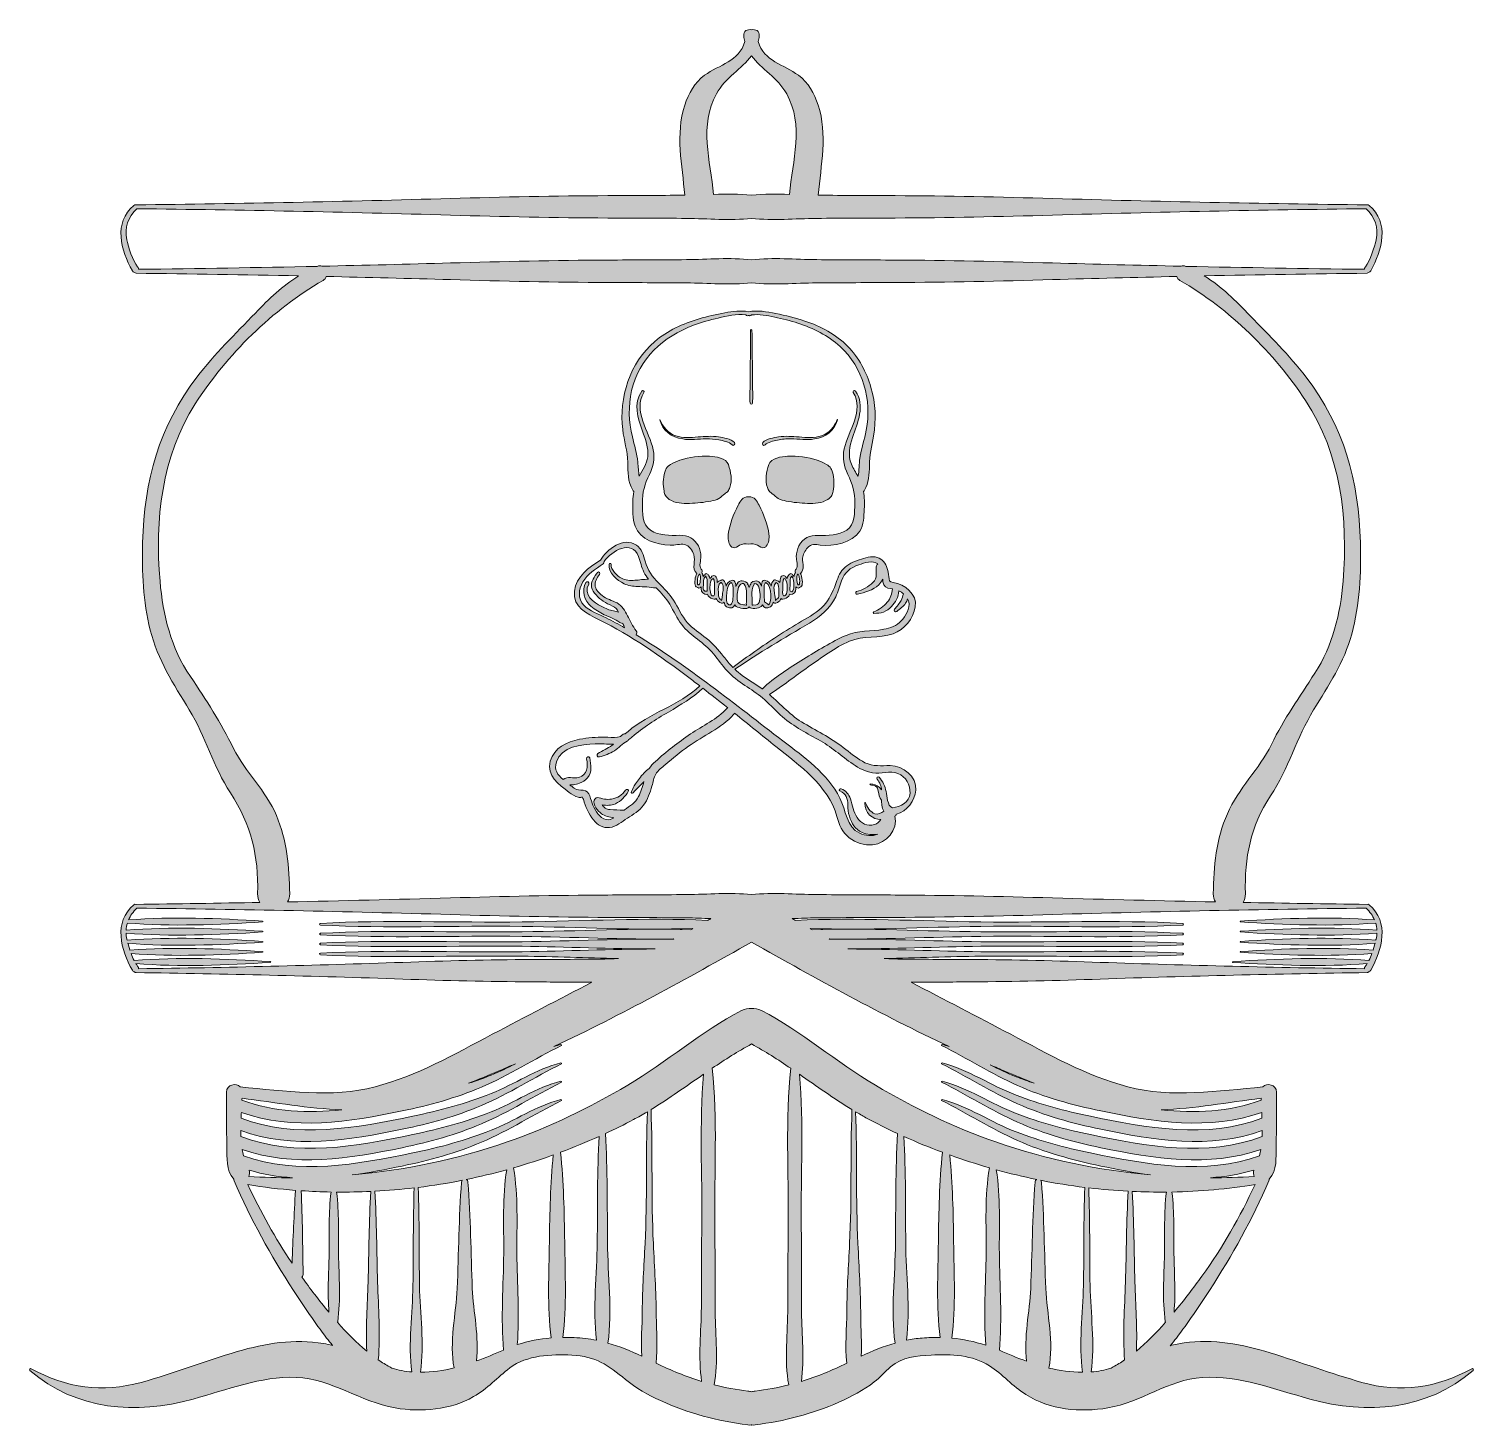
# Model space of a CAD drawing. Header units: inches. Extents: x 180 to 1837, y -1670 to -69.
import ezdxf

# ---------------------------------------------------------------- set-up
doc = ezdxf.new("R2010")
doc.units = ezdxf.units.IN
doc.header["$MEASUREMENT"] = 0
doc.layers.add('Layer 1', color=7, linetype='Continuous')

# ---------------------------------------------------------------- blocks, each defined once
blk = doc.blocks.new('block 2')
at = {"layer": 'Layer 1', "true_color": 0xffffff}
h = blk.add_hatch(color=7, dxfattribs=at)
h.dxf.hatch_style = 2
edge = h.paths.add_edge_path()
edge.add_spline(control_points=[(1834.2, -1605.4), (1793.8, -1627.4), (1752.3, -1633.6), (1708.2, -1621.1), (1672.7, -1610.9), (1638.3, -1598.1), (1603, -1587.2), (1571.2, -1577.5), (1537.5, -1570.9), (1504.3, -1575.7), (1498.9, -1576.4), (1493.6, -1577.6), (1488.5, -1579.1), (1490.9, -1576.1), (1493.3, -1573.2), (1495.6, -1570.2), (1508.8, -1552.5), (1521.4, -1534.2), (1533.4, -1515.6), (1559.5, -1475.5), (1582.6, -1433.9), (1601.5, -1389.9), (1601.7, -1389.3), (1601.7, -1388.7), (1601.8, -1388.1), (1611.6, -1377), (1609.3, -1364.4), (1609.8, -1350.1), (1610.4, -1329.5), (1610.6, -1309), (1610.2, -1288.4), (1610.1, -1279.4), (1599.2, -1277.4), (1594.5, -1282.4), (1543.8, -1286.7), (1489.3, -1295.3), (1439.9, -1282.2), (1392.2, -1269.6), (1349, -1244.9), (1305.7, -1222), (1267.7, -1202), (1229.5, -1182.2), (1191.4, -1162.3), (1214.6, -1162.1), (1237.8, -1162.1), (1261, -1161.9), (1310.1, -1161.6), (1359.1, -1160.4), (1408.2, -1158.7), (1510, -1155.2), (1612.1, -1152.6), (1714, -1151.3), (1714.8, -1151.3), (1715.3, -1150.9), (1715.6, -1150.4), (1716.6, -1150.3), (1717.5, -1149.7), (1718.2, -1148.6), (1731.4, -1125), (1739.9, -1093.4), (1716.5, -1073.5), (1715.7, -1072.8), (1714.8, -1072.7), (1714.1, -1073), (1714, -1073), (1714, -1073), (1714, -1073), (1666.6, -1072.4), (1619.3, -1071.7), (1572, -1070.8), (1573.7, -1068.1), (1574.7, -1064.9), (1574.6, -1060.9), (1573.4, -1018.7), (1580.2, -984.3), (1603.5, -948.7), (1623.9, -917.5), (1633.5, -881.7), (1652.8, -850.1), (1670.1, -821.7), (1687.7, -795.7), (1696.4, -763.2), (1705.6, -729.2), (1707.4, -693.4), (1706.4, -658.3), (1704.6, -587.9), (1687.4, -524.8), (1644.1, -468.5), (1624.8, -443.3), (1602.2, -421.2), (1580.2, -398.4), (1563.4, -380.9), (1547.2, -364.7), (1527.5, -352.5), (1589.6, -351.2), (1651.8, -350.2), (1714, -349.5), (1714.8, -349.4), (1715.3, -349.1), (1715.6, -348.6), (1716.6, -348.4), (1717.5, -347.9), (1718.2, -346.7), (1731.4, -323.2), (1739.9, -291.5), (1716.5, -271.7), (1715.7, -271), (1714.8, -270.9), (1714.1, -271.2), (1714, -271.1), (1714, -271.1), (1714, -271.1), (1593.8, -269.8), (1473.6, -267.3), (1353.6, -263.8), (1293.5, -262), (1233.5, -260.8), (1173.4, -260.5), (1143.9, -260.3), (1114.5, -260.3), (1085.1, -260), (1088, -225.8), (1096, -190.2), (1085, -156.8), (1080.6, -143.4), (1073.8, -131.1), (1062.4, -122.6), (1045.4, -110), (1022.6, -106.6), (1016.2, -84), (1016.8, -81.9), (1017.2, -79.7), (1017.4, -77.4), (1018, -71.6), (1013, -69.4), (1008.6, -70.5), (1004.1, -69.4), (999.1, -71.6), (999.7, -77.4), (999.9, -79.7), (1000.4, -81.9), (1000.9, -84), (994.5, -107), (971.8, -110), (954.7, -122.6), (943.3, -131.1), (936.5, -143.4), (932.1, -156.8), (921.1, -190.1), (929.2, -225.9), (932.1, -260), (902.6, -260.3), (873.2, -260.3), (843.8, -260.5), (783.6, -260.8), (723.7, -262), (663.6, -263.8), (543.5, -267.3), (423.3, -269.8), (303.2, -271.1), (303.1, -271.1), (303.1, -271.1), (303.1, -271.2), (302.3, -270.9), (301.4, -271), (300.6, -271.7), (277.3, -291.5), (285.7, -323.2), (299, -346.7), (299.6, -347.9), (300.5, -348.4), (301.5, -348.6), (301.8, -349.1), (302.4, -349.4), (303.2, -349.5), (365.3, -350.2), (427.5, -351.2), (489.6, -352.5), (471.1, -363.9), (455.7, -378.7), (440, -395.1), (417.1, -419.1), (393.3, -442.1), (373, -468.5), (329.7, -524.8), (312.5, -587.9), (310.7, -658.3), (309.8, -691.8), (311.4, -725.8), (319.5, -758.5), (328.1, -792.9), (346.1, -820.3), (364.3, -850.1), (382.9, -880.5), (391.9, -915.2), (411.3, -945.2), (435.4, -982.5), (443.8, -1016.4), (442.5, -1060.9), (442.4, -1064.9), (443.5, -1068.1), (445.2, -1070.8), (397.8, -1071.7), (350.5, -1072.4), (303.2, -1073), (303.1, -1073), (303.1, -1073), (303.1, -1073), (302.3, -1072.7), (301.4, -1072.8), (300.6, -1073.5), (277.3, -1093.3), (285.7, -1125), (299, -1148.6), (299.6, -1149.7), (300.5, -1150.2), (301.5, -1150.4), (301.8, -1150.9), (302.4, -1151.3), (303.2, -1151.3), (405.1, -1152.6), (507.1, -1155.2), (608.9, -1158.7), (658, -1160.4), (707, -1161.6), (756.1, -1161.9), (779.3, -1162.1), (802.5, -1162.1), (825.7, -1162.3), (787.6, -1182.2), (749.5, -1202), (711.4, -1222), (668.1, -1244.9), (625, -1269.7), (577.2, -1282.2), (527.7, -1295.3), (473.4, -1286.7), (422.7, -1282.4), (417.9, -1277.4), (407, -1279.4), (406.9, -1288.4), (406.6, -1309), (406.8, -1329.5), (407.4, -1350.1), (407.8, -1364.3), (405.6, -1377), (415.3, -1388.1), (415.4, -1388.7), (415.4, -1389.3), (415.7, -1389.9), (434.6, -1433.9), (457.6, -1475.5), (483.7, -1515.6), (495.7, -1534.2), (508.3, -1552.5), (521.6, -1570.2), (523.8, -1573.1), (526.1, -1575.9), (528.4, -1578.8), (525, -1577.9), (521.5, -1577), (518, -1576.5), (484.8, -1570.9), (451.2, -1576.3), (419.2, -1585.7), (382.1, -1596.6), (346.3, -1610.8), (309, -1621.1), (264.6, -1633.2), (223.7, -1627.6), (183, -1605.4), (181.8, -1604.8), (180.4, -1606.3), (181.5, -1607.3), (235.1, -1653.3), (302.6, -1658.2), (368.6, -1640.2), (407.1, -1629.7), (446, -1613.9), (486.6, -1615.3), (527.8, -1616.7), (560.2, -1643.5), (600.1, -1650.3), (630.6, -1655.5), (662.8, -1652.7), (690.1, -1637.4), (705.9, -1628.5), (717.4, -1615.1), (731.6, -1604.5), (751.5, -1589.6), (778.8, -1588.7), (802.6, -1589.8), (830.2, -1591.1), (844.5, -1601.3), (864.2, -1617.7), (876, -1627.7), (890.2, -1635.4), (904.2, -1641.9), (936.2, -1656.8), (969.6, -1665.2), (1004.4, -1669.8), (1005.8, -1670), (1007.1, -1670), (1008.3, -1669.9), (1008.4, -1670), (1008.5, -1669.9), (1008.6, -1670), (1008.6, -1669.9), (1008.7, -1670), (1008.8, -1669.9), (1010, -1670), (1011.3, -1670), (1012.7, -1669.8), (1046.1, -1665.4), (1077.8, -1657.4), (1108.6, -1643.8), (1122.9, -1637.5), (1136.9, -1630.1), (1149.3, -1620.6), (1156.3, -1615.3), (1161.3, -1608.7), (1168, -1603.3), (1182, -1591.8), (1197.5, -1590.7), (1214.5, -1589.8), (1237.1, -1588.6), (1261.9, -1589.5), (1281.4, -1602.1), (1296.1, -1611.5), (1307.9, -1625.6), (1322.9, -1635), (1350.8, -1652.4), (1385.2, -1655.8), (1417.1, -1650.3), (1455.1, -1643.7), (1486.4, -1618), (1525.3, -1615.5), (1567.9, -1612.9), (1608.3, -1629.2), (1648.5, -1640.2), (1714.5, -1658.2), (1782.1, -1653.3), (1835.6, -1607.3), (1836.7, -1606.3), (1835.3, -1604.7), (1834.2, -1605.4)], knot_values=[0, 0, 0, 0, 1, 1, 1, 2, 2, 2, 3, 3, 3, 4, 4, 4, 5, 5, 5, 6, 6, 6, 7, 7, 7, 8, 8, 8, 9, 9, 9, 10, 10, 10, 11, 11, 11, 12, 12, 12, 13, 13, 13, 14, 14, 14, 15, 15, 15, 16, 16, 16, 17, 17, 17, 18, 18, 18, 19, 19, 19, 20, 20, 20, 21, 21, 21, 22, 22, 22, 23, 23, 23, 24, 24, 24, 25, 25, 25, 26, 26, 26, 27, 27, 27, 28, 28, 28, 29, 29, 29, 30, 30, 30, 31, 31, 31, 32, 32, 32, 33, 33, 33, 34, 34, 34, 35, 35, 35, 36, 36, 36, 37, 37, 37, 38, 38, 38, 39, 39, 39, 40, 40, 40, 41, 41, 41, 42, 42, 42, 43, 43, 43, 44, 44, 44, 45, 45, 45, 46, 46, 46, 47, 47, 47, 48, 48, 48, 49, 49, 49, 50, 50, 50, 51, 51, 51, 52, 52, 52, 53, 53, 53, 54, 54, 54, 55, 55, 55, 56, 56, 56, 57, 57, 57, 58, 58, 58, 59, 59, 59, 60, 60, 60, 61, 61, 61, 62, 62, 62, 63, 63, 63, 64, 64, 64, 65, 65, 65, 66, 66, 66, 67, 67, 67, 68, 68, 68, 69, 69, 69, 70, 70, 70, 71, 71, 71, 72, 72, 72, 73, 73, 73, 74, 74, 74, 75, 75, 75, 76, 76, 76, 77, 77, 77, 78, 78, 78, 79, 79, 79, 80, 80, 80, 81, 81, 81, 82, 82, 82, 83, 83, 83, 84, 84, 84, 85, 85, 85, 86, 86, 86, 87, 87, 87, 88, 88, 88, 89, 89, 89, 90, 90, 90, 91, 91, 91, 92, 92, 92, 93, 93, 93, 94, 94, 94, 95, 95, 95, 96, 96, 96, 97, 97, 97, 98, 98, 98, 99, 99, 99, 100, 100, 100, 101, 101, 101, 102, 102, 102, 103, 103, 103, 104, 104, 104, 105, 105, 105, 106, 106, 106, 107, 107, 107, 108, 108, 108, 109, 109, 109, 110, 110, 110, 111, 111, 111, 112, 112, 112, 113, 113, 113, 114, 114, 114, 115, 115, 115, 115], degree=3, periodic=1)
edge = h.paths.add_edge_path()
edge.add_spline(control_points=[(1397.8, -1609.1), (1402.4, -1577.3), (1397.1, -1541.5), (1396.6, -1510.1), (1395.9, -1472.8), (1396.5, -1435.3), (1395.1, -1398), (1410.1, -1399.8), (1425.2, -1401.1), (1440.3, -1401.9), (1438.1, -1436.6), (1438.2, -1471.6), (1437.1, -1506.3), (1436.2, -1535.5), (1433.7, -1566), (1436.2, -1595.3), (1431.9, -1598.2), (1427.5, -1600.9), (1423.1, -1603.2), (1422.2, -1603.7), (1421.4, -1604.2), (1420.6, -1604.8), (1413.2, -1606.9), (1405.6, -1608.5), (1397.8, -1609.1)], knot_values=[0, 0, 0, 0, 1, 1, 1, 2, 2, 2, 3, 3, 3, 4, 4, 4, 5, 5, 5, 6, 6, 6, 7, 7, 7, 8, 8, 8, 8], degree=3, periodic=1)
edge = h.paths.add_edge_path()
edge.add_spline(control_points=[(1288.4, -1345.3), (1240.1, -1328.7), (1194.4, -1306.4), (1150.5, -1280.3), (1105.7, -1253.8), (1066.2, -1218.9), (1020.1, -1194.7), (1016.1, -1192.6), (1012.2, -1192), (1008.6, -1192.4), (1005, -1192), (1001.1, -1192.6), (997.1, -1194.7), (951, -1218.9), (911.5, -1253.8), (866.7, -1280.3), (822.7, -1306.4), (777.1, -1328.7), (728.7, -1345.3), (670.3, -1365.5), (611.2, -1377.8), (551.1, -1383.2), (570.4, -1380.6), (589.5, -1376.9), (608.3, -1373), (639.3, -1366.6), (669.8, -1358.2), (699, -1345.8), (730.8, -1332.2), (759.8, -1313.3), (790.7, -1297.9), (791.4, -1297.6), (790.9, -1296.5), (790.2, -1296.7), (761.8, -1304.2), (737.2, -1321.1), (710.1, -1332), (681.2, -1343.6), (650.7, -1351.7), (620.3, -1358), (557.1, -1371.1), (488.6, -1384), (426.3, -1361.2), (425.7, -1358.9), (425.3, -1356.5), (424.9, -1354), (484.1, -1374.8), (548.2, -1364.5), (608.3, -1352), (639.3, -1345.5), (669.8, -1337.2), (699, -1324.7), (730.8, -1311.1), (759.8, -1292.3), (790.7, -1276.9), (791.4, -1276.5), (790.9, -1275.5), (790.2, -1275.6), (761.8, -1283.1), (737.2, -1300.1), (710.1, -1311), (681.2, -1322.5), (650.7, -1330.6), (620.3, -1337), (556.1, -1350.3), (486.5, -1363.4), (423.5, -1339.1), (423.4, -1336.9), (423.3, -1334.7), (423.3, -1332.4), (482.9, -1354), (547.6, -1343.5), (608.3, -1330.9), (639.3, -1324.5), (669.8, -1316.1), (699, -1303.7), (730.8, -1290.1), (759.8, -1271.2), (790.7, -1255.8), (791.4, -1255.5), (790.9, -1254.4), (790.2, -1254.6), (761.8, -1262.1), (737.2, -1279), (710.1, -1289.9), (681.2, -1301.5), (650.7, -1309.6), (620.3, -1315.9), (556.2, -1329.2), (486.6, -1342.4), (423.6, -1318.1), (423.7, -1315.9), (423.8, -1313.7), (423.9, -1311.6), (483.3, -1332.8), (547.8, -1322.4), (608.3, -1309.9), (639.3, -1303.4), (669.8, -1295.1), (699, -1282.6), (730.8, -1269), (759.8, -1250.2), (790.7, -1234.8), (791.4, -1234.4), (790.9, -1233.4), (790.2, -1233.5), (787.5, -1234.3), (784.8, -1235.1), (782.2, -1236), (859.4, -1199.9), (934.6, -1157.9), (1008.6, -1116.4), (1082.6, -1157.9), (1157.7, -1199.9), (1235, -1236), (1232.3, -1235.2), (1229.7, -1234.3), (1226.9, -1233.5), (1226.2, -1233.4), (1225.7, -1234.4), (1226.4, -1234.8), (1255.7, -1249.4), (1283.4, -1267.2), (1313.4, -1280.6), (1344, -1294.2), (1376.1, -1303.1), (1408.9, -1309.9), (1469.3, -1322.4), (1533.8, -1332.8), (1593.3, -1311.6), (1593.4, -1313.7), (1593.5, -1315.9), (1593.6, -1318.1), (1530.6, -1342.4), (1461, -1329.2), (1396.9, -1315.9), (1368.1, -1309.9), (1339.3, -1302.3), (1311.9, -1291.8), (1283, -1280.7), (1257, -1262.5), (1226.9, -1254.6), (1226.2, -1254.4), (1225.7, -1255.5), (1226.4, -1255.8), (1255.7, -1270.4), (1283.4, -1288.3), (1313.4, -1301.6), (1344, -1315.2), (1376.1, -1324.1), (1408.9, -1330.9), (1469.5, -1343.5), (1534.2, -1354), (1593.8, -1332.4), (1593.8, -1334.7), (1593.8, -1336.9), (1593.7, -1339.1), (1530.7, -1363.4), (1461, -1350.3), (1396.9, -1337), (1368.1, -1331), (1339.3, -1323.4), (1311.9, -1312.8), (1283, -1301.7), (1257, -1283.5), (1226.9, -1275.6), (1226.2, -1275.5), (1225.7, -1276.5), (1226.4, -1276.9), (1255.7, -1291.5), (1283.4, -1309.3), (1313.4, -1322.7), (1344, -1336.3), (1376.1, -1345.2), (1408.9, -1352), (1469, -1364.5), (1533.1, -1374.8), (1592.3, -1354), (1591.9, -1356.5), (1591.4, -1358.9), (1590.8, -1361.2), (1528.6, -1384), (1460, -1371.1), (1396.9, -1358), (1368.1, -1352), (1339.3, -1344.4), (1311.9, -1333.9), (1283, -1322.8), (1257, -1304.6), (1226.9, -1296.7), (1226.2, -1296.5), (1225.7, -1297.6), (1226.4, -1297.9), (1255.7, -1312.5), (1283.4, -1330.4), (1313.4, -1343.7), (1344, -1357.3), (1376.1, -1366.2), (1408.9, -1373), (1427.6, -1376.9), (1446.8, -1380.6), (1466, -1383.2), (1405.9, -1377.8), (1346.8, -1365.5), (1288.4, -1345.3)], knot_values=[0, 0, 0, 0, 1, 1, 1, 2, 2, 2, 3, 3, 3, 4, 4, 4, 5, 5, 5, 6, 6, 6, 7, 7, 7, 8, 8, 8, 9, 9, 9, 10, 10, 10, 11, 11, 11, 12, 12, 12, 13, 13, 13, 14, 14, 14, 15, 15, 15, 16, 16, 16, 17, 17, 17, 18, 18, 18, 19, 19, 19, 20, 20, 20, 21, 21, 21, 22, 22, 22, 23, 23, 23, 24, 24, 24, 25, 25, 25, 26, 26, 26, 27, 27, 27, 28, 28, 28, 29, 29, 29, 30, 30, 30, 31, 31, 31, 32, 32, 32, 33, 33, 33, 34, 34, 34, 35, 35, 35, 36, 36, 36, 37, 37, 37, 38, 38, 38, 39, 39, 39, 40, 40, 40, 41, 41, 41, 42, 42, 42, 43, 43, 43, 44, 44, 44, 45, 45, 45, 46, 46, 46, 47, 47, 47, 48, 48, 48, 49, 49, 49, 50, 50, 50, 51, 51, 51, 52, 52, 52, 53, 53, 53, 54, 54, 54, 55, 55, 55, 56, 56, 56, 57, 57, 57, 58, 58, 58, 59, 59, 59, 60, 60, 60, 61, 61, 61, 62, 62, 62, 63, 63, 63, 64, 64, 64, 65, 65, 65, 66, 66, 66, 67, 67, 67, 68, 68, 68, 68], degree=3, periodic=1)
edge = h.paths.add_edge_path()
edge.add_spline(control_points=[(1240.2, -1460.1), (1239.9, -1426.9), (1238.9, -1393.5), (1235.8, -1360.3), (1250.9, -1365.7), (1266.1, -1370.6), (1281.3, -1375.1), (1275.6, -1407.1), (1277.7, -1440.8), (1277.5, -1473.3), (1277.2, -1507.9), (1274.3, -1543.9), (1277, -1578.4), (1264.1, -1574.2), (1251.3, -1571.5), (1238.1, -1570.3), (1242.7, -1534.4), (1240.7, -1496.3), (1240.2, -1460.1)], knot_values=[0, 0, 0, 0, 1, 1, 1, 2, 2, 2, 3, 3, 3, 4, 4, 4, 5, 5, 5, 6, 6, 6, 6], degree=3, periodic=1)
edge = h.paths.add_edge_path()
edge.add_spline(control_points=[(1050.6, -1439.1), (1050.3, -1471.1), (1050.3, -1503.2), (1050.2, -1535.2), (1050.1, -1563.5), (1046, -1595.6), (1051.2, -1623.9), (1038.6, -1627.1), (1025.8, -1629.6), (1012.7, -1631), (1011.2, -1631.2), (1009.9, -1631.5), (1008.6, -1631.9), (1007.3, -1631.5), (1005.9, -1631.2), (1004.4, -1631), (991.3, -1629.6), (978.5, -1627.1), (965.9, -1623.9), (970.8, -1597.4), (967, -1567.4), (967, -1540.9), (966.8, -1506.9), (966.9, -1473), (966.5, -1439.1), (965.9, -1380.6), (969.7, -1319.4), (963.6, -1260.9), (978.2, -1251), (993.1, -1241.6), (1008.6, -1233.1), (1024.1, -1241.6), (1038.9, -1251), (1053.5, -1261), (1047.4, -1319.5), (1051.2, -1380.6), (1050.6, -1439.1)], knot_values=[0, 0, 0, 0, 1, 1, 1, 2, 2, 2, 3, 3, 3, 4, 4, 4, 5, 5, 5, 6, 6, 6, 7, 7, 7, 8, 8, 8, 9, 9, 9, 10, 10, 10, 11, 11, 11, 12, 12, 12, 12], degree=3, periodic=1)
edge = h.paths.add_edge_path()
edge.add_spline(control_points=[(779, -1570.1), (765.8, -1571.2), (752.8, -1573.6), (740.2, -1577.8), (742.8, -1543.4), (739.9, -1507.7), (739.7, -1473.3), (739.5, -1440.8), (741.5, -1407.1), (735.8, -1375.1), (751.1, -1370.6), (766.3, -1365.7), (781.3, -1360.3), (778.2, -1393.5), (777.3, -1426.8), (776.9, -1460.1), (776.5, -1496.2), (774.4, -1534.3), (779, -1570.1)], knot_values=[0, 0, 0, 0, 1, 1, 1, 2, 2, 2, 3, 3, 3, 4, 4, 4, 5, 5, 5, 6, 6, 6, 6], degree=3, periodic=1)
edge = h.paths.add_edge_path()
edge.add_spline(control_points=[(596.5, -1604.7), (595.7, -1604.2), (594.9, -1603.7), (594, -1603.2), (589.6, -1600.9), (585.2, -1598.2), (580.9, -1595.3), (583.5, -1565.9), (581, -1535.5), (580.1, -1506.3), (579, -1471.6), (579.1, -1436.6), (576.8, -1401.9), (591.9, -1401.1), (607, -1399.8), (622, -1398), (620.6, -1435.3), (621.2, -1472.8), (620.6, -1510.1), (620, -1541.4), (614.8, -1577.3), (619.4, -1609.1), (611.5, -1608.5), (603.9, -1606.9), (596.5, -1604.7)], knot_values=[0, 0, 0, 0, 1, 1, 1, 2, 2, 2, 3, 3, 3, 4, 4, 4, 5, 5, 5, 6, 6, 6, 7, 7, 7, 8, 8, 8, 8], degree=3, periodic=1)
edge = h.paths.add_edge_path()
edge.add_spline(control_points=[(535.3, -1474.1), (534.9, -1450.5), (536, -1426.4), (533.1, -1402.9), (546.2, -1403), (559.2, -1402.7), (572.3, -1402.1), (570.1, -1436.7), (570.2, -1471.6), (569.1, -1506.3), (568.3, -1532.2), (566.3, -1559), (567.6, -1585.2), (555.9, -1575.6), (544.6, -1564.2), (534.1, -1552.2), (534.2, -1551.9), (534.3, -1551.7), (534.3, -1551.5), (537.9, -1526), (535.8, -1499.7), (535.3, -1474.1)], knot_values=[0, 0, 0, 0, 1, 1, 1, 2, 2, 2, 3, 3, 3, 4, 4, 4, 5, 5, 5, 6, 6, 6, 7, 7, 7, 7], degree=3, periodic=1)
edge = h.paths.add_edge_path()
edge.add_spline(control_points=[(482, -1484.4), (462.6, -1455.9), (446.1, -1425.5), (431.4, -1394.3), (449.4, -1397.3), (467.6, -1399.5), (486, -1400.9), (484.2, -1428.7), (483.2, -1456.5), (482, -1484.4)], knot_values=[0, 0, 0, 0, 1, 1, 1, 2, 2, 2, 3, 3, 3, 3], degree=3, periodic=1)
edge = h.paths.add_edge_path()
edge.add_spline(control_points=[(432.4, -1385.1), (433.4, -1382.8), (433.6, -1380.3), (432.7, -1377.7), (449.1, -1382.7), (465.8, -1385.3), (482.6, -1386.4), (466, -1386.5), (449.2, -1386), (432.4, -1385.1)], knot_values=[0, 0, 0, 0, 1, 1, 1, 2, 2, 2, 3, 3, 3, 3], degree=3, periodic=1)
edge = h.paths.add_edge_path()
edge.add_spline(control_points=[(628.1, -1510.1), (627.4, -1472.6), (628.1, -1434.9), (626.6, -1397.5), (643.6, -1395.4), (660.4, -1392.7), (677.1, -1389.4), (676.7, -1389.9), (676.4, -1390.5), (676.3, -1391.4), (673.1, -1431.8), (673, -1472.9), (671.3, -1513.5), (670.1, -1541.9), (661.8, -1575.8), (667.8, -1604.4), (655.3, -1607.5), (642.5, -1609.4), (629.2, -1609.4), (634, -1577.5), (628.7, -1541.6), (628.1, -1510.1)], knot_values=[0, 0, 0, 0, 1, 1, 1, 2, 2, 2, 3, 3, 3, 4, 4, 4, 5, 5, 5, 6, 6, 6, 7, 7, 7, 7], degree=3, periodic=1)
edge = h.paths.add_edge_path()
edge.add_spline(control_points=[(688.6, -1513.5), (686.9, -1472.9), (686.8, -1431.8), (683.5, -1391.4), (683.4, -1389.9), (682.7, -1388.9), (681.7, -1388.4), (697.4, -1385.2), (712.8, -1381.5), (728.1, -1377.2), (722.8, -1408.7), (724.8, -1441.5), (724.6, -1473.3), (724.3, -1509.7), (721.1, -1547.7), (724.5, -1584), (714.1, -1588.4), (703.8, -1592.7), (693.4, -1596.5), (696.7, -1569.7), (689.7, -1539.4), (688.6, -1513.5)], knot_values=[0, 0, 0, 0, 1, 1, 1, 2, 2, 2, 3, 3, 3, 4, 4, 4, 5, 5, 5, 6, 6, 6, 7, 7, 7, 7], degree=3, periodic=1)
edge = h.paths.add_edge_path()
edge.add_spline(control_points=[(1482.8, -1551.5), (1482.8, -1551.7), (1483, -1551.9), (1483.1, -1552.2), (1472.5, -1564.2), (1461.2, -1575.6), (1449.6, -1585.2), (1450.9, -1559), (1448.8, -1532.2), (1448, -1506.3), (1447, -1471.6), (1447, -1436.7), (1444.8, -1402.1), (1457.9, -1402.7), (1471, -1403), (1484, -1402.9), (1481.2, -1426.4), (1482.3, -1450.5), (1481.8, -1474.1), (1481.3, -1499.7), (1479.2, -1526), (1482.8, -1551.5)], knot_values=[0, 0, 0, 0, 1, 1, 1, 2, 2, 2, 3, 3, 3, 4, 4, 4, 5, 5, 5, 6, 6, 6, 7, 7, 7, 7], degree=3, periodic=1)
edge = h.paths.add_edge_path()
edge.add_spline(control_points=[(1584.8, -1385.1), (1567.9, -1386), (1551.2, -1386.5), (1534.5, -1386.4), (1551.4, -1385.3), (1568.1, -1382.6), (1584.4, -1377.7), (1583.5, -1380.3), (1583.8, -1382.8), (1584.8, -1385.1)], knot_values=[0, 0, 0, 0, 1, 1, 1, 2, 2, 2, 3, 3, 3, 3], degree=3, periodic=1)
edge = h.paths.add_edge_path()
edge.add_spline(control_points=[(1524.6, -1499.4), (1515.3, -1512.1), (1504.6, -1526.5), (1492.8, -1540.7), (1494.7, -1518.7), (1493.1, -1496.1), (1492.7, -1474.1), (1492.2, -1450.4), (1493.3, -1426.3), (1490.4, -1402.8), (1522.5, -1402.2), (1554.4, -1399.4), (1585.7, -1394.3), (1568.4, -1431), (1548.6, -1466.7), (1524.6, -1499.4)], knot_values=[0, 0, 0, 0, 1, 1, 1, 2, 2, 2, 3, 3, 3, 4, 4, 4, 5, 5, 5, 5], degree=3, periodic=1)
edge = h.paths.add_edge_path()
edge.add_spline(control_points=[(1592.5, -1295.3), (1592.5, -1296), (1592.5, -1296.7), (1592.5, -1297.4), (1555.8, -1311.3), (1516.8, -1312.6), (1477.9, -1308.6), (1516.1, -1307.2), (1555.1, -1299.9), (1592.5, -1295.3)], knot_values=[0, 0, 0, 0, 1, 1, 1, 2, 2, 2, 3, 3, 3, 3], degree=3, periodic=1)
edge = h.paths.add_edge_path()
edge.add_spline(control_points=[(1332.5, -1278), (1325.6, -1275.8), (1318.7, -1273.3), (1311.9, -1270.7), (1301.7, -1266.8), (1291.9, -1262), (1282.2, -1257.1), (1287.8, -1259.5), (1293.4, -1262), (1299, -1264.4), (1310.1, -1268.9), (1321.3, -1273.6), (1332.5, -1278)], knot_values=[0, 0, 0, 0, 1, 1, 1, 2, 2, 2, 3, 3, 3, 4, 4, 4, 4], degree=3, periodic=1)
edge = h.paths.add_edge_path()
edge.add_spline(control_points=[(1722.5, -1090.9), (1672.9, -1086.9), (1618.4, -1089), (1568.9, -1092.3), (1568.3, -1092.3), (1568.3, -1093.1), (1568.9, -1093.1), (1618.9, -1096.4), (1673.8, -1098.6), (1723.9, -1094.4), (1724.7, -1097.1), (1725.2, -1099.9), (1725.4, -1102.8), (1725.3, -1102.7), (1725.3, -1102.7), (1725.2, -1102.7), (1674.8, -1098.4), (1619.3, -1100.6), (1568.9, -1103.9), (1568.3, -1103.9), (1568.3, -1104.7), (1568.9, -1104.7), (1619.4, -1108), (1674.8, -1110.2), (1725.2, -1105.9), (1725.2, -1105.9), (1725.2, -1105.9), (1725.3, -1105.9), (1725.2, -1108.1), (1725, -1110.4), (1724.4, -1112.8), (1724.3, -1113.2), (1724.2, -1113.7), (1724.1, -1114.2), (1674, -1110), (1619, -1112.2), (1568.9, -1115.5), (1568.3, -1115.5), (1568.3, -1116.3), (1568.9, -1116.4), (1618.7, -1119.6), (1673.4, -1121.8), (1723.2, -1117.7), (1722.6, -1120.1), (1721.8, -1122.8), (1720.9, -1125.6), (1671.7, -1121.7), (1617.9, -1123.9), (1568.9, -1127.1), (1568.3, -1127.1), (1568.3, -1127.9), (1568.9, -1128), (1617.5, -1131.1), (1670.7, -1133.2), (1719.5, -1129.5), (1718.5, -1132.3), (1717.4, -1135), (1716.2, -1137.5), (1665.9, -1133.2), (1610.5, -1135.4), (1560.1, -1138.7), (1559.5, -1138.7), (1559.5, -1139.5), (1560.1, -1139.6), (1609.9, -1142.8), (1664.5, -1145), (1714.3, -1140.9), (1713.6, -1142), (1712.8, -1143), (1712.1, -1143.9), (1711.2, -1144.9), (1711, -1145.9), (1711.1, -1146.8), (1610.1, -1145.5), (1509.1, -1143), (1408.2, -1139.5), (1359.1, -1137.8), (1310.1, -1136.5), (1261, -1136.2), (1234.6, -1136.1), (1208.1, -1136.1), (1181.7, -1135.8), (1174.7, -1135.7), (1167.7, -1135.4), (1160.7, -1135.1), (1197.7, -1134.3), (1234.7, -1132.9), (1271.3, -1132.4), (1348.2, -1131.5), (1425.8, -1135), (1502.7, -1130.8), (1503.9, -1130.7), (1503.9, -1129), (1502.7, -1128.9), (1425.8, -1124.8), (1348.2, -1128.3), (1271.3, -1127.3), (1221, -1126.6), (1170, -1124.2), (1119.3, -1124.2), (1119.2, -1124.2), (1119.2, -1124.2), (1119.1, -1124.1), (1169.9, -1124.1), (1221, -1121.7), (1271.3, -1121.1), (1348.2, -1120.1), (1425.8, -1123.6), (1502.7, -1119.4), (1503.9, -1119.4), (1503.9, -1117.6), (1502.7, -1117.6), (1425.8, -1113.4), (1348.2, -1116.9), (1271.3, -1115.9), (1214.1, -1115.2), (1155.9, -1112.1), (1098.3, -1112.9), (1098.1, -1112.8), (1097.9, -1112.8), (1097.7, -1112.7), (1155.5, -1113.5), (1213.9, -1110.4), (1271.3, -1109.7), (1348.2, -1108.7), (1425.8, -1112.2), (1502.7, -1108), (1503.9, -1108), (1503.9, -1106.2), (1502.7, -1106.2), (1425.8, -1102), (1348.2, -1105.5), (1271.3, -1104.5), (1207.5, -1103.7), (1142.5, -1100.1), (1078.4, -1102.1), (1077.5, -1101.6), (1076.7, -1101.2), (1075.8, -1100.7), (1140.7, -1102.9), (1206.7, -1099.1), (1271.3, -1098.3), (1348.2, -1097.3), (1425.8, -1100.8), (1502.7, -1096.7), (1503.9, -1096.6), (1503.9, -1094.9), (1502.7, -1094.8), (1425.8, -1090.6), (1348.2, -1094.1), (1271.3, -1093.2), (1201.1, -1092.3), (1129.4, -1087.9), (1059.1, -1091.5), (1057.8, -1090.8), (1056.5, -1090), (1055.1, -1089.3), (1064.5, -1089), (1073.9, -1088.6), (1083.3, -1088.5), (1113.3, -1088.2), (1143.3, -1088.2), (1173.4, -1088), (1233.5, -1087.7), (1293.5, -1086.5), (1353.6, -1084.7), (1473.3, -1081.2), (1593.2, -1078.7), (1713.1, -1077.4), (1717.2, -1081.5), (1720.4, -1086), (1722.5, -1090.9)], knot_values=[0, 0, 0, 0, 1, 1, 1, 2, 2, 2, 3, 3, 3, 4, 4, 4, 5, 5, 5, 6, 6, 6, 7, 7, 7, 8, 8, 8, 9, 9, 9, 10, 10, 10, 11, 11, 11, 12, 12, 12, 13, 13, 13, 14, 14, 14, 15, 15, 15, 16, 16, 16, 17, 17, 17, 18, 18, 18, 19, 19, 19, 20, 20, 20, 21, 21, 21, 22, 22, 22, 23, 23, 23, 24, 24, 24, 25, 25, 25, 26, 26, 26, 27, 27, 27, 28, 28, 28, 29, 29, 29, 30, 30, 30, 31, 31, 31, 32, 32, 32, 33, 33, 33, 34, 34, 34, 35, 35, 35, 36, 36, 36, 37, 37, 37, 38, 38, 38, 39, 39, 39, 40, 40, 40, 41, 41, 41, 42, 42, 42, 43, 43, 43, 44, 44, 44, 45, 45, 45, 46, 46, 46, 47, 47, 47, 48, 48, 48, 49, 49, 49, 50, 50, 50, 51, 51, 51, 52, 52, 52, 53, 53, 53, 54, 54, 54, 55, 55, 55, 56, 56, 56, 57, 57, 57, 57], degree=3, periodic=1)
edge = h.paths.add_edge_path()
edge.add_spline(control_points=[(968.3, -143.8), (978.7, -124.9), (997.4, -115.4), (1008.6, -100.1), (1019.8, -115.4), (1038.4, -125.3), (1048.9, -143.8), (1069, -179.5), (1055.7, -220.6), (1052, -259.1), (1037.5, -258.6), (1023, -258.5), (1008.6, -260.1), (994.2, -258.5), (979.7, -258.6), (965.1, -259.1), (961.4, -220.5), (948.3, -179.7), (968.3, -143.8)], knot_values=[0, 0, 0, 0, 1, 1, 1, 2, 2, 2, 3, 3, 3, 4, 4, 4, 5, 5, 5, 6, 6, 6, 6], degree=3, periodic=1)
edge = h.paths.add_edge_path()
edge.add_spline(control_points=[(292.7, -311), (289.6, -297.1), (294.3, -285.2), (304.1, -275.5), (423.9, -276.9), (543.8, -279.4), (663.6, -282.9), (723.7, -284.6), (783.6, -285.9), (843.8, -286.2), (873.8, -286.3), (903.8, -286.4), (933.9, -286.6), (958.8, -286.9), (983.8, -289.3), (1008.6, -286.6), (1033.3, -289.3), (1058.4, -286.9), (1083.3, -286.6), (1113.3, -286.4), (1143.3, -286.3), (1173.4, -286.2), (1233.5, -285.9), (1293.5, -284.6), (1353.6, -282.9), (1473.3, -279.4), (1593.2, -276.9), (1713.1, -275.5), (1722.8, -285.2), (1727.6, -297.1), (1724.4, -311), (1722.5, -319.3), (1717.7, -335.7), (1712.1, -342), (1711.2, -343), (1711, -344.1), (1711.1, -345), (1642.8, -344.2), (1574.5, -343), (1506.2, -341.6), (1504.3, -340.8), (1502.6, -340.9), (1501.1, -341.4), (1451.9, -340.3), (1402.7, -339.1), (1353.6, -337.7), (1293.5, -336), (1233.5, -334.7), (1173.4, -334.4), (1143.3, -334.2), (1113.3, -334.2), (1083.3, -333.9), (1058.4, -333.7), (1033.3, -331.3), (1008.6, -334), (983.8, -331.3), (958.8, -333.7), (933.9, -333.9), (903.8, -334.2), (873.8, -334.2), (843.8, -334.4), (783.6, -334.7), (723.7, -336), (663.6, -337.7), (614.4, -339.1), (565.2, -340.3), (516.1, -341.4), (514.6, -340.9), (512.8, -340.8), (510.9, -341.6), (442.6, -343), (374.3, -344.2), (306.1, -345), (306.2, -344.1), (305.9, -343), (305, -342), (299.3, -335.6), (294.6, -319.1), (292.7, -311)], knot_values=[0, 0, 0, 0, 1, 1, 1, 2, 2, 2, 3, 3, 3, 4, 4, 4, 5, 5, 5, 6, 6, 6, 7, 7, 7, 8, 8, 8, 9, 9, 9, 10, 10, 10, 11, 11, 11, 12, 12, 12, 13, 13, 13, 14, 14, 14, 15, 15, 15, 16, 16, 16, 17, 17, 17, 18, 18, 18, 19, 19, 19, 20, 20, 20, 21, 21, 21, 22, 22, 22, 23, 23, 23, 24, 24, 24, 25, 25, 25, 26, 26, 26, 26], degree=3, periodic=1)
edge = h.paths.add_edge_path()
edge.add_spline(control_points=[(464.1, -971.1), (452.1, -942.5), (428.7, -921.8), (414.9, -894.2), (400.2, -864.7), (384.1, -839), (365.5, -811.8), (343.3, -779.2), (334, -741.5), (330.7, -702.6), (324.7, -632.4), (332.4, -559.6), (371.1, -499.2), (407.2, -442.9), (459.6, -391.1), (517.5, -357.7), (519.4, -356.6), (520.5, -355), (521.1, -353.2), (568.6, -354.3), (616.1, -355.4), (663.6, -356.8), (723.7, -358.6), (783.6, -359.8), (843.8, -360.1), (873.8, -360.3), (903.8, -360.3), (933.9, -360.6), (958.8, -360.8), (983.8, -363.2), (1008.6, -360.5), (1033.3, -363.2), (1058.4, -360.8), (1083.3, -360.6), (1113.3, -360.3), (1143.3, -360.3), (1173.4, -360.1), (1233.5, -359.8), (1293.5, -358.6), (1353.6, -356.8), (1401, -355.4), (1448.5, -354.3), (1496, -353.2), (1496.6, -355), (1497.7, -356.6), (1499.6, -357.7), (1556.4, -390.5), (1607.4, -440.7), (1643.5, -495.4), (1684.1, -557), (1692.3, -630.4), (1686.5, -702.6), (1683.5, -739.7), (1674.6, -776.5), (1654.2, -808), (1636.5, -835.5), (1618.9, -860.2), (1604.4, -889.7), (1590.4, -918.3), (1566.6, -940), (1553.9, -969.1), (1541.2, -998.1), (1538.2, -1029.6), (1537.8, -1060.9), (1537.8, -1064.6), (1538.7, -1067.7), (1540.3, -1070.2), (1478, -1068.9), (1415.8, -1067.4), (1353.6, -1065.6), (1293.5, -1063.9), (1233.5, -1062.6), (1173.4, -1062.3), (1143.3, -1062.1), (1113.3, -1062.1), (1083.3, -1061.8), (1058.4, -1061.6), (1033.3, -1059.2), (1008.6, -1061.9), (983.8, -1059.2), (958.8, -1061.6), (933.9, -1061.8), (903.8, -1062.1), (873.8, -1062.1), (843.8, -1062.3), (783.6, -1062.6), (723.7, -1063.9), (663.6, -1065.6), (601.4, -1067.4), (539.1, -1068.9), (476.9, -1070.2), (478.4, -1067.7), (479.4, -1064.6), (479.3, -1060.9), (479, -1030.3), (476, -999.6), (464.1, -971.1)], knot_values=[0, 0, 0, 0, 1, 1, 1, 2, 2, 2, 3, 3, 3, 4, 4, 4, 5, 5, 5, 6, 6, 6, 7, 7, 7, 8, 8, 8, 9, 9, 9, 10, 10, 10, 11, 11, 11, 12, 12, 12, 13, 13, 13, 14, 14, 14, 15, 15, 15, 16, 16, 16, 17, 17, 17, 18, 18, 18, 19, 19, 19, 20, 20, 20, 21, 21, 21, 22, 22, 22, 23, 23, 23, 24, 24, 24, 25, 25, 25, 26, 26, 26, 27, 27, 27, 28, 28, 28, 29, 29, 29, 30, 30, 30, 31, 31, 31, 32, 32, 32, 32], degree=3, periodic=1)
edge = h.paths.add_edge_path()
edge.add_spline(control_points=[(608.9, -1139.5), (508.1, -1143), (407, -1145.5), (306.1, -1146.8), (306.2, -1145.9), (305.9, -1144.9), (305, -1143.9), (304.3, -1143), (303.6, -1142), (302.9, -1140.9), (352.7, -1145), (407.3, -1142.8), (457.1, -1139.6), (457.7, -1139.5), (457.7, -1138.7), (457.1, -1138.7), (406.6, -1135.4), (351.3, -1133.2), (301, -1137.5), (299.8, -1135), (298.7, -1132.3), (297.6, -1129.5), (346.5, -1133.2), (399.7, -1131.1), (448.3, -1128), (448.9, -1127.9), (448.9, -1127.1), (448.3, -1127.1), (399.2, -1123.9), (345.5, -1121.7), (296.3, -1125.6), (295.4, -1122.8), (294.6, -1120.1), (293.9, -1117.7), (343.8, -1121.8), (398.5, -1119.6), (448.3, -1116.4), (448.9, -1116.3), (448.9, -1115.5), (448.3, -1115.5), (398.1, -1112.2), (343.1, -1110), (293, -1114.2), (292.9, -1113.7), (292.8, -1113.2), (292.7, -1112.8), (292.2, -1110.4), (291.9, -1108.1), (291.8, -1105.9), (291.9, -1105.9), (291.9, -1105.9), (292, -1105.9), (342.3, -1110.2), (397.8, -1108), (448.3, -1104.7), (448.9, -1104.7), (448.9, -1103.9), (448.3, -1103.9), (397.8, -1100.6), (342.3, -1098.4), (292, -1102.7), (291.9, -1102.7), (291.9, -1102.7), (291.8, -1102.8), (291.9, -1099.9), (292.5, -1097.1), (293.3, -1094.4), (343.3, -1098.6), (398.2, -1096.4), (448.3, -1093.1), (448.9, -1093.1), (448.9, -1092.3), (448.3, -1092.3), (398.7, -1089), (344.3, -1086.9), (294.6, -1090.9), (296.7, -1086), (299.9, -1081.5), (304.1, -1077.4), (423.9, -1078.7), (543.8, -1081.2), (663.6, -1084.7), (723.7, -1086.5), (783.6, -1087.7), (843.8, -1088), (873.8, -1088.2), (903.8, -1088.2), (933.9, -1088.5), (943.2, -1088.6), (952.6, -1089), (962, -1089.3), (960.7, -1090), (959.4, -1090.8), (958, -1091.5), (887.8, -1087.9), (816, -1092.3), (745.9, -1093.2), (668.9, -1094.1), (591.3, -1090.6), (514.5, -1094.8), (513.3, -1094.9), (513.3, -1096.6), (514.5, -1096.7), (591.3, -1100.8), (668.9, -1097.3), (745.9, -1098.3), (810.5, -1099.1), (876.4, -1102.9), (941.3, -1100.7), (940.5, -1101.2), (939.6, -1101.6), (938.8, -1102.1), (874.7, -1100.1), (809.6, -1103.7), (745.9, -1104.5), (668.9, -1105.5), (591.3, -1102), (514.5, -1106.2), (513.3, -1106.2), (513.3, -1108), (514.5, -1108), (591.3, -1112.2), (668.9, -1108.7), (745.9, -1109.7), (803.2, -1110.4), (861.6, -1113.5), (919.4, -1112.7), (919.2, -1112.8), (919.1, -1112.8), (918.9, -1112.9), (861.3, -1112.1), (803, -1115.2), (745.9, -1115.9), (668.9, -1116.9), (591.3, -1113.4), (514.5, -1117.6), (513.3, -1117.6), (513.3, -1119.4), (514.5, -1119.4), (591.3, -1123.6), (668.9, -1120.1), (745.9, -1121.1), (796.2, -1121.7), (847.2, -1124.1), (898, -1124.1), (898, -1124.2), (897.9, -1124.2), (897.9, -1124.2), (847.1, -1124.2), (796.1, -1126.6), (745.9, -1127.3), (668.9, -1128.3), (591.3, -1124.8), (514.5, -1128.9), (513.3, -1129), (513.3, -1130.7), (514.5, -1130.8), (591.3, -1135), (668.9, -1131.5), (745.9, -1132.4), (782.4, -1132.9), (819.3, -1134.3), (856.3, -1135.1), (849.3, -1135.4), (842.3, -1135.7), (835.4, -1135.8), (809, -1136.1), (782.6, -1136.1), (756.1, -1136.2), (707, -1136.5), (658, -1137.8), (608.9, -1139.5)], knot_values=[0, 0, 0, 0, 1, 1, 1, 2, 2, 2, 3, 3, 3, 4, 4, 4, 5, 5, 5, 6, 6, 6, 7, 7, 7, 8, 8, 8, 9, 9, 9, 10, 10, 10, 11, 11, 11, 12, 12, 12, 13, 13, 13, 14, 14, 14, 15, 15, 15, 16, 16, 16, 17, 17, 17, 18, 18, 18, 19, 19, 19, 20, 20, 20, 21, 21, 21, 22, 22, 22, 23, 23, 23, 24, 24, 24, 25, 25, 25, 26, 26, 26, 27, 27, 27, 28, 28, 28, 29, 29, 29, 30, 30, 30, 31, 31, 31, 32, 32, 32, 33, 33, 33, 34, 34, 34, 35, 35, 35, 36, 36, 36, 37, 37, 37, 38, 38, 38, 39, 39, 39, 40, 40, 40, 41, 41, 41, 42, 42, 42, 43, 43, 43, 44, 44, 44, 45, 45, 45, 46, 46, 46, 47, 47, 47, 48, 48, 48, 49, 49, 49, 50, 50, 50, 51, 51, 51, 52, 52, 52, 53, 53, 53, 54, 54, 54, 55, 55, 55, 56, 56, 56, 57, 57, 57, 57], degree=3, periodic=1)
edge = h.paths.add_edge_path()
edge.add_spline(control_points=[(718.1, -1264.4), (724.8, -1261.6), (731.5, -1258.6), (738.1, -1255.8), (728.9, -1260.4), (719.7, -1265), (710.1, -1268.9), (701.6, -1272.3), (693, -1275.3), (684.3, -1278.2), (695.6, -1273.7), (706.9, -1269), (718.1, -1264.4)], knot_values=[0, 0, 0, 0, 1, 1, 1, 2, 2, 2, 3, 3, 3, 4, 4, 4, 4], degree=3, periodic=1)
edge = h.paths.add_edge_path()
edge.add_spline(control_points=[(539.2, -1308.6), (500.4, -1312.6), (461.4, -1311.3), (424.6, -1297.4), (424.6, -1296.7), (424.7, -1296), (424.7, -1295.3), (462, -1299.9), (501, -1307.2), (539.2, -1308.6)], knot_values=[0, 0, 0, 0, 1, 1, 1, 2, 2, 2, 3, 3, 3, 3], degree=3, periodic=1)
edge = h.paths.add_edge_path()
edge.add_spline(control_points=[(493.3, -1500.4), (494.2, -1499.4), (494.8, -1498), (494.8, -1496.1), (494.1, -1464.6), (493.9, -1432.9), (492.6, -1401.3), (504, -1402.1), (515.3, -1402.6), (526.7, -1402.8), (523.8, -1426.3), (524.9, -1450.4), (524.5, -1474.1), (524, -1496.1), (522.5, -1518.7), (524.3, -1540.7), (512.8, -1526.9), (502.4, -1512.9), (493.3, -1500.4)], knot_values=[0, 0, 0, 0, 1, 1, 1, 2, 2, 2, 3, 3, 3, 4, 4, 4, 5, 5, 5, 6, 6, 6, 6], degree=3, periodic=1)
edge = h.paths.add_edge_path()
edge.add_spline(control_points=[(792.4, -1569.5), (796.9, -1533.8), (794.9, -1496), (794.5, -1460.1), (794.1, -1425.8), (793.1, -1391.4), (789.8, -1357.2), (804.7, -1351.6), (819.5, -1345.6), (834, -1339), (831.7, -1379.5), (832.1, -1420.1), (831.8, -1460.7), (831.5, -1496.9), (826.3, -1536.4), (830.9, -1572.7), (826.7, -1571.9), (822.5, -1571.2), (818.2, -1570.7), (809.6, -1569.8), (801, -1569.4), (792.4, -1569.5)], knot_values=[0, 0, 0, 0, 1, 1, 1, 2, 2, 2, 3, 3, 3, 4, 4, 4, 5, 5, 5, 6, 6, 6, 7, 7, 7, 7], degree=3, periodic=1)
edge = h.paths.add_edge_path()
edge.add_spline(control_points=[(844, -1576), (849.4, -1538.7), (843.8, -1498.1), (843.5, -1460.7), (843.2, -1419.1), (843.7, -1377.3), (841.2, -1335.8), (852, -1330.7), (862.7, -1325.4), (873.2, -1319.8), (878.6, -1316.9), (884, -1313.8), (889.2, -1310.7), (887.4, -1361.1), (889.2, -1411.6), (886.6, -1461.9), (885.3, -1487.8), (883.6, -1513.4), (883.4, -1539.4), (883.3, -1556.2), (881.7, -1573.9), (882.8, -1591), (870.2, -1585.1), (857.3, -1579.8), (844, -1576)], knot_values=[0, 0, 0, 0, 1, 1, 1, 2, 2, 2, 3, 3, 3, 4, 4, 4, 5, 5, 5, 6, 6, 6, 7, 7, 7, 8, 8, 8, 8], degree=3, periodic=1)
edge = h.paths.add_edge_path()
edge.add_spline(control_points=[(899.2, -1599), (901.3, -1581.2), (899.5, -1562.7), (899.4, -1544.9), (899.2, -1517.1), (897.5, -1489.7), (896.1, -1461.9), (893.5, -1410.8), (895.5, -1359.4), (893.4, -1308.2), (914.1, -1295.6), (933.8, -1281.5), (953.7, -1267.7), (948.6, -1324.2), (952.2, -1382.8), (951.6, -1439.1), (951.2, -1471.1), (951.3, -1503.2), (951.1, -1535.2), (951, -1562.2), (947.2, -1592.6), (951.4, -1619.9), (933.6, -1614.4), (916.2, -1607.3), (899.2, -1599)], knot_values=[0, 0, 0, 0, 1, 1, 1, 2, 2, 2, 3, 3, 3, 4, 4, 4, 5, 5, 5, 6, 6, 6, 7, 7, 7, 8, 8, 8, 8], degree=3, periodic=1)
edge = h.paths.add_edge_path()
edge.add_spline(control_points=[(1065.7, -1619.9), (1069.5, -1594.4), (1066.1, -1566), (1066, -1540.9), (1065.9, -1506.9), (1065.9, -1473), (1065.6, -1439.1), (1065, -1382.9), (1068.6, -1324.2), (1063.4, -1267.8), (1083.3, -1281.6), (1103, -1295.7), (1123.7, -1308.3), (1121.7, -1359.5), (1123.6, -1410.8), (1121, -1461.9), (1119.7, -1487.8), (1117.9, -1513.4), (1117.8, -1539.4), (1117.6, -1558.8), (1115.5, -1579.4), (1117.9, -1599), (1100.9, -1607.4), (1083.5, -1614.4), (1065.7, -1619.9)], knot_values=[0, 0, 0, 0, 1, 1, 1, 2, 2, 2, 3, 3, 3, 4, 4, 4, 5, 5, 5, 6, 6, 6, 7, 7, 7, 8, 8, 8, 8], degree=3, periodic=1)
edge = h.paths.add_edge_path()
edge.add_spline(control_points=[(1134.3, -1591), (1135.2, -1575.7), (1133.9, -1560.1), (1133.8, -1544.9), (1133.6, -1517.1), (1131.9, -1489.7), (1130.5, -1461.9), (1128, -1411.6), (1129.8, -1361.1), (1127.9, -1310.7), (1131.8, -1313), (1135.7, -1315.4), (1139.7, -1317.6), (1151.6, -1324), (1163.7, -1330.1), (1176, -1335.9), (1173.4, -1377.4), (1174, -1419.1), (1173.6, -1460.7), (1173.3, -1498), (1167.8, -1538.7), (1173.1, -1576), (1159.8, -1579.8), (1146.9, -1585.1), (1134.3, -1591)], knot_values=[0, 0, 0, 0, 1, 1, 1, 2, 2, 2, 3, 3, 3, 4, 4, 4, 5, 5, 5, 6, 6, 6, 7, 7, 7, 8, 8, 8, 8], degree=3, periodic=1)
edge = h.paths.add_edge_path()
edge.add_spline(control_points=[(1204.1, -1570.2), (1198, -1570.7), (1192.1, -1571.6), (1186.2, -1572.8), (1190.8, -1536.4), (1185.6, -1497), (1185.3, -1460.7), (1185, -1420.2), (1185.5, -1379.6), (1183.2, -1339.1), (1197.7, -1345.6), (1212.4, -1351.7), (1227.3, -1357.3), (1224, -1391.4), (1223.1, -1425.8), (1222.7, -1460.1), (1222.2, -1496), (1220.2, -1534), (1224.7, -1569.6), (1218, -1569.5), (1211.1, -1569.7), (1204.1, -1570.2)], knot_values=[0, 0, 0, 0, 1, 1, 1, 2, 2, 2, 3, 3, 3, 4, 4, 4, 5, 5, 5, 6, 6, 6, 7, 7, 7, 7], degree=3, periodic=1)
edge = h.paths.add_edge_path()
edge.add_spline(control_points=[(1292.6, -1584.3), (1296.1, -1547.9), (1292.8, -1509.9), (1292.6, -1473.3), (1292.3, -1441.6), (1294.3, -1408.7), (1289.1, -1377.2), (1304.3, -1381.5), (1319.8, -1385.2), (1335.4, -1388.4), (1334.5, -1388.9), (1333.7, -1389.9), (1333.6, -1391.4), (1330.3, -1431.8), (1330.3, -1472.9), (1328.5, -1513.5), (1327.4, -1539.4), (1320.4, -1569.9), (1323.8, -1596.8), (1313.3, -1593), (1302.9, -1588.7), (1292.6, -1584.3)], knot_values=[0, 0, 0, 0, 1, 1, 1, 2, 2, 2, 3, 3, 3, 4, 4, 4, 5, 5, 5, 6, 6, 6, 7, 7, 7, 7], degree=3, periodic=1)
edge = h.paths.add_edge_path()
edge.add_spline(control_points=[(1349.3, -1604.6), (1355.4, -1575.9), (1347.1, -1542), (1345.9, -1513.5), (1344.1, -1472.9), (1344.1, -1431.8), (1340.8, -1391.4), (1340.7, -1390.5), (1340.4, -1389.9), (1340, -1389.4), (1356.7, -1392.7), (1373.6, -1395.4), (1390.5, -1397.5), (1389.1, -1434.9), (1389.7, -1472.6), (1389, -1510.1), (1388.4, -1541.5), (1383.2, -1577.6), (1387.9, -1609.4), (1374.7, -1609.4), (1361.9, -1607.6), (1349.3, -1604.6)], knot_values=[0, 0, 0, 0, 1, 1, 1, 2, 2, 2, 3, 3, 3, 4, 4, 4, 5, 5, 5, 6, 6, 6, 7, 7, 7, 7], degree=3, periodic=1)
h = blk.add_hatch(color=7, dxfattribs=at)
h.dxf.hatch_style = 2
edge = h.paths.add_edge_path()
edge.add_spline(control_points=[(866.7, -566.1), (867.1, -577.3), (866.6, -588.2), (872.4, -598.3), (872.8, -598.9), (873.2, -599.4), (873.6, -599.8), (873, -603.5), (872.6, -607.2), (872.5, -611.1), (872.4, -620.1), (872.2, -630.7), (875.1, -639.3), (880.7, -655.6), (899.9, -660.6), (915.3, -661.3), (920.6, -661.6), (926.9, -659.4), (932, -660.5), (936.9, -661.6), (940.9, -667.5), (942.5, -672.1), (944.8, -679.1), (939.6, -688), (945.9, -693.6), (945.9, -693.6), (945.9, -693.6), (945.9, -693.6), (945.4, -694.6), (945, -695.7), (944.7, -696.6), (943.9, -699.3), (943.5, -702.2), (943.7, -705), (943.8, -707.9), (944.3, -708.6), (946.9, -709.9), (948.8, -710.9), (950.1, -710.2), (951, -708.9), (950.7, -712.4), (951.1, -715.7), (955, -717.3), (956.4, -717.8), (957.4, -717.9), (958.3, -717.6), (958.4, -718.2), (958.6, -718.8), (958.8, -719.2), (959.9, -721), (964, -723.1), (965.9, -723.2), (966.8, -723.2), (967.5, -722.9), (968, -722.4), (968.7, -724.2), (970, -725.7), (972.3, -726.9), (975, -728.2), (976.4, -727.8), (977.1, -726.4), (977.5, -728.8), (978.3, -730.8), (980.1, -731.8), (984.8, -734.4), (987.8, -733), (989.3, -729.7), (989.8, -730.4), (990.3, -731), (991, -731.4), (994.2, -733.4), (1003.5, -735.8), (1006, -731.8), (1008.5, -735.6), (1016.4, -733.6), (1019.6, -731.4), (1020.3, -731), (1020.8, -730.4), (1021.2, -729.8), (1022.7, -733.1), (1025.7, -734.4), (1030.4, -731.8), (1032.2, -730.8), (1033, -728.8), (1033.3, -726.5), (1034.1, -727.8), (1035.5, -728.2), (1038.2, -726.9), (1040.5, -725.7), (1041.8, -724.2), (1042.5, -722.4), (1043, -722.9), (1043.7, -723.2), (1044.5, -723.2), (1046.4, -723.1), (1050.1, -721.1), (1051.3, -719.7), (1051.8, -719.1), (1052, -718.4), (1052.2, -717.6), (1053, -717.9), (1054.1, -717.8), (1055.5, -717.3), (1059.4, -715.7), (1059.8, -712.4), (1059.5, -708.9), (1060.4, -710.2), (1061.7, -710.9), (1063.5, -709.9), (1065.9, -708.7), (1066.5, -708.2), (1066.8, -705.6), (1067, -702.7), (1066.7, -699.8), (1065.9, -697.1), (1065.7, -696.2), (1065.2, -694.8), (1064.5, -693.6), (1064.5, -693.6), (1064.5, -693.6), (1064.6, -693.6), (1069.9, -688.9), (1066.8, -682.4), (1067.2, -676.3), (1067.4, -671.8), (1069.9, -667.6), (1072.8, -664.3), (1077.1, -659.4), (1081.6, -660.5), (1087.4, -661.1), (1102.4, -662.7), (1123.7, -658.9), (1132.6, -645.2), (1137.3, -637.8), (1137.4, -628.4), (1137.8, -620), (1138.1, -613.3), (1138.1, -606.3), (1137, -599.7), (1137.4, -599.3), (1137.7, -598.8), (1138.1, -598.3), (1143.1, -589.6), (1143.6, -580), (1143.7, -570.2), (1143.8, -558.5), (1146.5, -547.5), (1148.4, -536.1), (1151.6, -517.5), (1150.7, -498.5), (1145.5, -480.4), (1140.5, -462.8), (1131.7, -446.3), (1118.7, -433.2), (1105.1, -419.5), (1087.9, -410.4), (1069.7, -404.3), (1058.8, -400.6), (1047.6, -397.9), (1036.3, -395.7), (1026.1, -393.6), (1015.6, -391.6), (1005.2, -393.7), (996.2, -391.8), (987.2, -393.2), (978.1, -394.9), (968.2, -396.8), (958.2, -399), (948.5, -401.8), (930, -407.2), (912.3, -415.2), (897.6, -427.8), (869.1, -452.1), (856.6, -492.2), (861, -528.8), (862.5, -541.3), (866.4, -553.5), (866.7, -566.1)], knot_values=[0, 0, 0, 0, 1, 1, 1, 2, 2, 2, 3, 3, 3, 4, 4, 4, 5, 5, 5, 6, 6, 6, 7, 7, 7, 8, 8, 8, 9, 9, 9, 10, 10, 10, 11, 11, 11, 12, 12, 12, 13, 13, 13, 14, 14, 14, 15, 15, 15, 16, 16, 16, 17, 17, 17, 18, 18, 18, 19, 19, 19, 20, 20, 20, 21, 21, 21, 22, 22, 22, 23, 23, 23, 24, 24, 24, 25, 25, 25, 26, 26, 26, 27, 27, 27, 28, 28, 28, 29, 29, 29, 30, 30, 30, 31, 31, 31, 32, 32, 32, 33, 33, 33, 34, 34, 34, 35, 35, 35, 36, 36, 36, 37, 37, 37, 38, 38, 38, 39, 39, 39, 40, 40, 40, 41, 41, 41, 42, 42, 42, 43, 43, 43, 44, 44, 44, 45, 45, 45, 46, 46, 46, 47, 47, 47, 48, 48, 48, 49, 49, 49, 50, 50, 50, 51, 51, 51, 52, 52, 52, 53, 53, 53, 54, 54, 54, 55, 55, 55, 56, 56, 56, 57, 57, 57, 58, 58, 58, 59, 59, 59, 59], degree=3, periodic=1)
edge = h.paths.add_edge_path()
edge.add_spline(control_points=[(950, -700.4), (949.9, -701.5), (949.6, -706.4), (948.3, -706.8), (945.3, -707.9), (946.7, -697.9), (948.4, -694.4), (948.6, -694.4), (948.8, -694.4), (949, -694.4), (950, -696.2), (950.2, -698), (950, -700.4)], knot_values=[0, 0, 0, 0, 1, 1, 1, 2, 2, 2, 3, 3, 3, 4, 4, 4, 4], degree=3, periodic=1)
edge = h.paths.add_edge_path()
edge.add_spline(control_points=[(957.6, -713.9), (956.7, -714), (955.8, -714), (954.9, -714.1), (953.8, -713.2), (953.2, -712.1), (953.3, -710.7), (953.2, -709.6), (953.3, -708.3), (953.4, -707.1), (953.4, -705.2), (953.5, -698.6), (955.7, -696.8), (958.2, -699), (957.7, -702.2), (957.7, -705.3), (957.7, -706.6), (957.6, -707.9), (957.6, -709.2), (957.6, -709.7), (957.9, -713.5), (957.6, -713.9)], knot_values=[0, 0, 0, 0, 1, 1, 1, 2, 2, 2, 3, 3, 3, 4, 4, 4, 5, 5, 5, 6, 6, 6, 7, 7, 7, 7], degree=3, periodic=1)
edge = h.paths.add_edge_path()
edge.add_spline(control_points=[(965.4, -719.2), (962.2, -720.9), (960.7, -714.8), (961, -708.9), (961, -708), (961.1, -707.1), (961.2, -706.1), (961.7, -702.5), (962.8, -699.5), (964.6, -699.5), (967, -700.8), (966, -708.8), (966, -710.5), (966, -712.2), (966.8, -718.5), (965.4, -719.2)], knot_values=[0, 0, 0, 0, 1, 1, 1, 2, 2, 2, 3, 3, 3, 4, 4, 4, 5, 5, 5, 5], degree=3, periodic=1)
edge = h.paths.add_edge_path()
edge.add_spline(control_points=[(975.5, -716.3), (975.3, -717.4), (975.1, -724.3), (974.2, -724.8), (974, -724.4), (973.7, -724), (973.5, -723.5), (972, -723.1), (971.2, -722.1), (971.2, -720.5), (970.5, -718.8), (970.6, -717), (970.6, -715.1), (970.6, -712), (969.8, -705), (973.6, -704.1), (973.6, -704.1), (973.6, -704.1), (973.7, -704.1), (977.3, -707.2), (976.1, -712.2), (975.5, -716.3)], knot_values=[0, 0, 0, 0, 1, 1, 1, 2, 2, 2, 3, 3, 3, 4, 4, 4, 5, 5, 5, 6, 6, 6, 7, 7, 7, 7], degree=3, periodic=1)
edge = h.paths.add_edge_path()
edge.add_spline(control_points=[(982.6, -729.5), (979.2, -728.5), (979.9, -721.2), (980, -718.6), (980.3, -714.7), (980.6, -706), (985.3, -704.1), (985.5, -704.4), (985.7, -704.7), (986.2, -704.9), (988.2, -705.9), (987.4, -714.9), (987.4, -716.7), (987.4, -719.1), (988.2, -731.1), (982.6, -729.5)], knot_values=[0, 0, 0, 0, 1, 1, 1, 2, 2, 2, 3, 3, 3, 4, 4, 4, 5, 5, 5, 5], degree=3, periodic=1)
edge = h.paths.add_edge_path()
edge.add_spline(control_points=[(1001, -729.8), (999.9, -729.8), (998.8, -729.6), (997.8, -729.4), (991.4, -728.3), (991.7, -722.5), (992.3, -717.3), (992.5, -714.9), (992.8, -711.7), (993.8, -709.5), (995.4, -706), (997.1, -704.7), (999.9, -705.1), (999.8, -705.4), (999.9, -705.7), (1000.1, -706), (1003.4, -711), (1002.8, -716), (1002.7, -721.6), (1002.7, -723.4), (1003.1, -726.3), (1002.6, -728), (1003.3, -730.1), (1002.8, -730.7), (1001, -729.8)], knot_values=[0, 0, 0, 0, 1, 1, 1, 2, 2, 2, 3, 3, 3, 4, 4, 4, 5, 5, 5, 6, 6, 6, 7, 7, 7, 8, 8, 8, 8], degree=3, periodic=1)
edge = h.paths.add_edge_path()
edge.add_spline(control_points=[(1010.8, -729.8), (1010.3, -729.9), (1009.8, -730), (1009.3, -730.1), (1009.3, -728.7), (1009.2, -727.3), (1009.2, -725.9), (1009.2, -723.8), (1009.2, -721.6), (1009.1, -719.5), (1009.1, -714.6), (1008.8, -710.5), (1011.5, -706), (1011.6, -705.8), (1011.7, -705.5), (1011.7, -705.3), (1017.8, -704.6), (1018.2, -715.4), (1018.4, -719.3), (1018.6, -724.2), (1017.6, -731.1), (1010.8, -729.8)], knot_values=[0, 0, 0, 0, 1, 1, 1, 2, 2, 2, 3, 3, 3, 4, 4, 4, 5, 5, 5, 6, 6, 6, 7, 7, 7, 7], degree=3, periodic=1)
edge = h.paths.add_edge_path()
edge.add_spline(control_points=[(1027.9, -729.5), (1026.4, -728.4), (1025, -727.2), (1023.5, -726.1), (1023.4, -725.1), (1023.4, -724), (1023.3, -723), (1023.2, -721.3), (1023.1, -719.5), (1023.1, -717.8), (1023.1, -715.7), (1022.2, -705.9), (1024.3, -704.9), (1024.7, -704.7), (1024.9, -704.5), (1025.1, -704.2), (1032.6, -707.6), (1031.6, -729.6), (1027.9, -729.5)], knot_values=[0, 0, 0, 0, 1, 1, 1, 2, 2, 2, 3, 3, 3, 4, 4, 4, 5, 5, 5, 6, 6, 6, 6], degree=3, periodic=1)
edge = h.paths.add_edge_path()
edge.add_spline(control_points=[(1037.9, -722.9), (1037.1, -723.3), (1036.5, -723.9), (1036.2, -724.8), (1035.9, -724.8), (1035.2, -717.7), (1035.1, -717), (1034.5, -712.8), (1033, -707.3), (1036.8, -704.1), (1036.8, -704.1), (1036.9, -704.1), (1036.9, -704.1), (1040.4, -704.9), (1039.8, -711.2), (1039.8, -714.2), (1039.8, -715.7), (1040, -717.3), (1039.8, -718.7), (1040, -720.8), (1039.4, -722.2), (1037.9, -722.9)], knot_values=[0, 0, 0, 0, 1, 1, 1, 2, 2, 2, 3, 3, 3, 4, 4, 4, 5, 5, 5, 6, 6, 6, 7, 7, 7, 7], degree=3, periodic=1)
edge = h.paths.add_edge_path()
edge.add_spline(control_points=[(1045.1, -719.2), (1043.6, -718.5), (1044.4, -712.2), (1044.5, -710.5), (1044.5, -708.8), (1043.6, -700.8), (1045.9, -699.5), (1047.6, -699.5), (1048.8, -702.3), (1049.3, -705.8), (1049.3, -706.9), (1049.5, -708), (1049.5, -709.1), (1049.7, -714.9), (1048.3, -720.8), (1045.1, -719.2)], knot_values=[0, 0, 0, 0, 1, 1, 1, 2, 2, 2, 3, 3, 3, 4, 4, 4, 5, 5, 5, 5], degree=3, periodic=1)
edge = h.paths.add_edge_path()
edge.add_spline(control_points=[(1057.2, -710), (1057, -711.4), (1055.8, -716.7), (1052.9, -713.9), (1052.1, -713.1), (1052.8, -707.3), (1052.8, -706), (1052.8, -702.7), (1052, -699.1), (1054.8, -696.7), (1057, -698.5), (1057, -704.7), (1057.1, -706.3), (1057.1, -707.5), (1057.3, -708.8), (1057.2, -710)], knot_values=[0, 0, 0, 0, 1, 1, 1, 2, 2, 2, 3, 3, 3, 4, 4, 4, 5, 5, 5, 5], degree=3, periodic=1)
edge = h.paths.add_edge_path()
edge.add_spline(control_points=[(1062.2, -706.8), (1060.8, -706.1), (1060.6, -701.7), (1060.5, -700.4), (1060.3, -697.9), (1060.4, -696.2), (1061.5, -694.4), (1061.7, -694.4), (1061.9, -694.4), (1062.2, -694.4), (1063.9, -698), (1064.7, -708.1), (1062.2, -706.8)], knot_values=[0, 0, 0, 0, 1, 1, 1, 2, 2, 2, 3, 3, 3, 4, 4, 4, 4], degree=3, periodic=1)
edge = h.paths.add_edge_path()
edge.add_spline(control_points=[(871.2, -484.1), (879.5, -447), (907.5, -422.1), (942.1, -409.2), (951.3, -405.7), (960.8, -403), (970.3, -400.9), (980.6, -398.6), (991.4, -395.9), (1001.9, -397.3), (1002.4, -398), (1003.1, -398.4), (1004.1, -398.2), (1004.5, -398.1), (1004.9, -398), (1005.2, -397.9), (1005.6, -398), (1006, -398.1), (1006.4, -398.2), (1007.4, -398.4), (1008.1, -398), (1008.5, -397.3), (1017.4, -396.1), (1026.4, -398), (1035.2, -399.8), (1044.1, -401.7), (1053, -403.9), (1061.7, -406.8), (1079.2, -412.6), (1096.4, -420.9), (1110.1, -433.4), (1136.4, -457.4), (1146.7, -494.9), (1140.1, -529.4), (1138, -540.2), (1134.4, -550.6), (1132.8, -561.5), (1131.9, -568.3), (1132, -575.6), (1130.6, -582.4), (1128, -577.8), (1125.1, -573.3), (1123.1, -568.4), (1118.8, -558.2), (1120.9, -547.7), (1124.3, -537.7), (1130.1, -520.8), (1139.2, -501.3), (1127.7, -484.6), (1126.6, -483), (1124.1, -484.5), (1125.2, -486.1), (1138.2, -507), (1119, -530.3), (1114.8, -550.9), (1112.6, -561.5), (1114.2, -570.5), (1118.9, -580.1), (1124.3, -591.2), (1127.3, -600.8), (1126.9, -613.3), (1126.6, -623.7), (1127.6, -637.8), (1117.7, -644.1), (1108.4, -650), (1095.9, -650.5), (1085.2, -650), (1075.5, -649.5), (1067.5, -653.1), (1062.8, -662.1), (1060.9, -665.9), (1060.1, -670.3), (1059.9, -674.5), (1059.8, -678.1), (1062.6, -686), (1059.6, -688.6), (1058.2, -689.9), (1058.3, -691.4), (1059, -692.6), (1058, -694), (1057.5, -695.6), (1057.4, -697.2), (1056.9, -696.3), (1056.3, -695.6), (1055.5, -695.2), (1055.3, -694.2), (1054.1, -693.3), (1053, -694), (1051, -695.2), (1049.9, -697.1), (1049.5, -699.3), (1049.1, -698.7), (1048.5, -698.2), (1047.9, -698), (1048, -697.5), (1047.8, -697), (1047.2, -696.7), (1042, -694.2), (1041.2, -700.1), (1041.2, -704.2), (1040.3, -702.7), (1039.1, -701.7), (1037.1, -701.9), (1036.5, -701), (1035.1, -700.4), (1034.1, -701.4), (1032.2, -703.3), (1031.3, -705.7), (1031.1, -708.2), (1029.9, -704.9), (1028, -702.1), (1024.4, -701.7), (1023.7, -701.2), (1022.8, -701.1), (1022, -701.9), (1020.3, -703.5), (1020, -705.9), (1019.9, -708.3), (1017.9, -702.1), (1014.2, -700.1), (1008.1, -704.4), (1007.5, -704.8), (1007.5, -705.4), (1007.8, -705.8), (1006.9, -707.1), (1006.3, -708.5), (1005.9, -709.9), (1005.5, -708.5), (1004.9, -707.2), (1003.9, -705.8), (1004.3, -705.4), (1004.3, -704.8), (1003.7, -704.4), (998.2, -700.8), (993.3, -701), (991, -707.6), (990.9, -708), (990.7, -708.4), (990.6, -708.8), (990.6, -706.2), (990.3, -703.6), (988.5, -701.9), (987.7, -701.1), (986.7, -701.2), (986.1, -701.7), (982.5, -702.1), (980.5, -704.9), (979.4, -708.2), (979.1, -705.6), (978.3, -703.3), (976.4, -701.4), (975.3, -700.4), (974, -701), (973.4, -701.9), (971.4, -701.7), (970.2, -702.7), (969.3, -704.2), (969.2, -699.9), (968.5, -694.2), (963.2, -696.7), (962.7, -697), (962.5, -697.5), (962.6, -698), (961.9, -698.2), (961.4, -698.7), (961, -699.3), (960.5, -697.1), (959.5, -695.2), (957.5, -694), (956.4, -693.3), (955.2, -694.2), (955, -695.2), (954.2, -695.6), (953.6, -696.3), (953.1, -697.2), (952.9, -695.5), (952.5, -694), (951.5, -692.6), (952.2, -691.4), (952.3, -689.9), (950.9, -688.6), (947.9, -686), (950.7, -678.1), (950.6, -674.5), (950.4, -670.3), (949.6, -665.9), (947.7, -662.1), (943.3, -653.7), (935.6, -649.6), (926.4, -649.9), (915.3, -650.4), (902.5, -650.3), (892.8, -644.1), (882.9, -637.8), (883.9, -623.7), (883.6, -613.3), (883.2, -600.8), (886.2, -591.2), (891.6, -580.1), (896.1, -570.9), (897.9, -562.1), (895.9, -551.9), (891.8, -531.1), (872.1, -507.2), (885.3, -486.1), (886.3, -484.5), (883.8, -483), (882.8, -484.6), (873.1, -498.8), (878.1, -515.8), (883.6, -530.6), (887, -539.9), (890.8, -549.6), (889.7, -559.8), (888.7, -568.2), (883.9, -575), (879.9, -582.2), (878.9, -576.9), (878.8, -571.4), (878.3, -566.1), (877.2, -556.1), (874.4, -546.6), (872, -536.9), (867.8, -519.6), (867.2, -501.6), (871.2, -484.1)], knot_values=[0, 0, 0, 0, 1, 1, 1, 2, 2, 2, 3, 3, 3, 4, 4, 4, 5, 5, 5, 6, 6, 6, 7, 7, 7, 8, 8, 8, 9, 9, 9, 10, 10, 10, 11, 11, 11, 12, 12, 12, 13, 13, 13, 14, 14, 14, 15, 15, 15, 16, 16, 16, 17, 17, 17, 18, 18, 18, 19, 19, 19, 20, 20, 20, 21, 21, 21, 22, 22, 22, 23, 23, 23, 24, 24, 24, 25, 25, 25, 26, 26, 26, 27, 27, 27, 28, 28, 28, 29, 29, 29, 30, 30, 30, 31, 31, 31, 32, 32, 32, 33, 33, 33, 34, 34, 34, 35, 35, 35, 36, 36, 36, 37, 37, 37, 38, 38, 38, 39, 39, 39, 40, 40, 40, 41, 41, 41, 42, 42, 42, 43, 43, 43, 44, 44, 44, 45, 45, 45, 46, 46, 46, 47, 47, 47, 48, 48, 48, 49, 49, 49, 50, 50, 50, 51, 51, 51, 52, 52, 52, 53, 53, 53, 54, 54, 54, 55, 55, 55, 56, 56, 56, 57, 57, 57, 58, 58, 58, 59, 59, 59, 60, 60, 60, 61, 61, 61, 62, 62, 62, 63, 63, 63, 64, 64, 64, 65, 65, 65, 66, 66, 66, 67, 67, 67, 68, 68, 68, 69, 69, 69, 70, 70, 70, 71, 71, 71, 72, 72, 72, 73, 73, 73, 74, 74, 74, 75, 75, 75, 75], degree=3, periodic=1)
h = blk.add_hatch(color=7, dxfattribs=at)
h.dxf.hatch_style = 2
edge = h.paths.add_edge_path()
edge.add_spline(control_points=[(1009.6, -498.4), (1010.5, -491.5), (1009.8, -484.4), (1009.7, -477.5), (1009.7, -470.5), (1009.6, -463.6), (1009.6, -456.6), (1009.4, -442.7), (1009.2, -428.8), (1009.1, -414.9), (1009.1, -413.9), (1007.6, -413.9), (1007.6, -414.9), (1007.5, -428.8), (1007.3, -442.7), (1007.1, -456.6), (1007.1, -463.2), (1007.1, -469.7), (1007, -476.3), (1006.9, -483.6), (1006.2, -491.2), (1007.1, -498.4), (1007.3, -500), (1009.4, -500), (1009.6, -498.4)], knot_values=[0, 0, 0, 0, 1, 1, 1, 2, 2, 2, 3, 3, 3, 4, 4, 4, 5, 5, 5, 6, 6, 6, 7, 7, 7, 8, 8, 8, 8], degree=3, periodic=1)
h = blk.add_hatch(color=7, dxfattribs=at)
h.dxf.hatch_style = 2
edge = h.paths.add_edge_path()
edge.add_spline(control_points=[(929.7, -539.5), (938.7, -540.9), (947.7, -539.6), (956.7, -539.4), (961.5, -539.3), (966.3, -539.6), (971.1, -540.5), (975.5, -541.4), (983.3, -542.9), (986.3, -546.2), (987.9, -548), (990.5, -545.3), (988.9, -543.6), (984.9, -539.3), (976.4, -538), (970.9, -537.1), (963, -535.9), (955.2, -536.6), (947.3, -537.2), (938.9, -537.9), (929.8, -538.8), (921.7, -535.9), (913, -532.9), (906.9, -525.8), (903.7, -517.3), (903.6, -517.1), (903.3, -517.2), (903.4, -517.4), (906.5, -530.1), (917.1, -537.6), (929.7, -539.5)], knot_values=[0, 0, 0, 0, 1, 1, 1, 2, 2, 2, 3, 3, 3, 4, 4, 4, 5, 5, 5, 6, 6, 6, 7, 7, 7, 8, 8, 8, 9, 9, 9, 10, 10, 10, 10], degree=3, periodic=1)
h = blk.add_hatch(color=7, dxfattribs=at)
h.dxf.hatch_style = 2
edge = h.paths.add_edge_path()
edge.add_spline(control_points=[(1024.2, -546.2), (1027, -543.1), (1034.2, -541.7), (1038.2, -540.8), (1043.4, -539.7), (1048.6, -539.3), (1053.8, -539.4), (1062.8, -539.6), (1071.8, -540.9), (1080.8, -539.5), (1093.4, -537.6), (1104, -530.1), (1107.1, -517.4), (1107.2, -517.2), (1106.9, -517.1), (1106.8, -517.3), (1103.6, -525.8), (1097.5, -532.9), (1088.8, -535.9), (1080.6, -538.7), (1071.6, -537.9), (1063.1, -537.2), (1055.3, -536.6), (1047.4, -535.9), (1039.6, -537.1), (1034.1, -538), (1025.5, -539.3), (1021.5, -543.6), (1019.9, -545.3), (1022.5, -548), (1024.2, -546.2)], knot_values=[0, 0, 0, 0, 1, 1, 1, 2, 2, 2, 3, 3, 3, 4, 4, 4, 5, 5, 5, 6, 6, 6, 7, 7, 7, 8, 8, 8, 9, 9, 9, 10, 10, 10, 10], degree=3, periodic=1)
h = blk.add_hatch(color=7, dxfattribs=at)
h.dxf.hatch_style = 2
edge = h.paths.add_edge_path()
edge.add_spline(control_points=[(982.1, -568.9), (979.5, -561.3), (967.4, -559.7), (960.6, -559.3), (949.1, -558.5), (937.4, -560.1), (926.5, -563.9), (922.8, -565.1), (919.2, -566.6), (915.9, -568.7), (914, -569.9), (912.1, -571.4), (910.9, -573.3), (910.1, -574.6), (909.6, -576.1), (909.2, -577.7), (907.2, -584.7), (906.9, -592.3), (908.4, -599.5), (908.7, -601.1), (909.1, -602.7), (909.9, -604.2), (910.9, -606.1), (912.6, -607.5), (914.3, -608.7), (921.1, -613.2), (929.6, -613.7), (937.7, -613.4), (945.9, -613.1), (954, -612.2), (962.1, -610.7), (965.3, -610.1), (968.5, -609.3), (971.2, -607.7), (973.7, -606.1), (975.8, -603.9), (978.1, -602.2), (979.2, -601.3), (980.4, -600.6), (981.3, -599.6), (982.5, -598.3), (983.1, -596.8), (983.7, -595.2), (986.7, -586.5), (985, -577.4), (982.1, -568.9)], knot_values=[0, 0, 0, 0, 1, 1, 1, 2, 2, 2, 3, 3, 3, 4, 4, 4, 5, 5, 5, 6, 6, 6, 7, 7, 7, 8, 8, 8, 9, 9, 9, 10, 10, 10, 11, 11, 11, 12, 12, 12, 13, 13, 13, 14, 14, 14, 15, 15, 15, 15], degree=3, periodic=1)
h = blk.add_hatch(color=7, dxfattribs=at)
h.dxf.hatch_style = 2
edge = h.paths.add_edge_path()
edge.add_spline(control_points=[(1099.6, -573.3), (1098.3, -571.4), (1096.5, -569.9), (1094.5, -568.7), (1091.3, -566.6), (1087.7, -565.1), (1084, -563.9), (1073.1, -560.1), (1061.4, -558.5), (1049.9, -559.3), (1043.1, -559.7), (1030.9, -561.3), (1028.3, -568.9), (1025.4, -577.4), (1023.8, -586.5), (1026.8, -595.2), (1027.3, -596.8), (1028, -598.3), (1029.2, -599.6), (1030.1, -600.6), (1031.3, -601.3), (1032.4, -602.2), (1034.7, -603.9), (1036.7, -606.1), (1039.3, -607.7), (1042, -609.3), (1045.2, -610.1), (1048.4, -610.7), (1056.4, -612.2), (1064.6, -613.1), (1072.8, -613.4), (1080.9, -613.7), (1089.4, -613.2), (1096.1, -608.7), (1097.9, -607.5), (1099.6, -606.1), (1100.6, -604.2), (1101.4, -602.7), (1101.8, -601.1), (1102.1, -599.5), (1103.5, -592.3), (1103.3, -584.7), (1101.3, -577.7), (1100.9, -576.1), (1100.4, -574.6), (1099.6, -573.3)], knot_values=[0, 0, 0, 0, 1, 1, 1, 2, 2, 2, 3, 3, 3, 4, 4, 4, 5, 5, 5, 6, 6, 6, 7, 7, 7, 8, 8, 8, 9, 9, 9, 10, 10, 10, 11, 11, 11, 12, 12, 12, 13, 13, 13, 14, 14, 14, 15, 15, 15, 15], degree=3, periodic=1)
h = blk.add_hatch(color=7, dxfattribs=at)
h.dxf.hatch_style = 2
edge = h.paths.add_edge_path()
edge.add_spline(control_points=[(985, -662.4), (985.7, -663.2), (986.5, -663.8), (987.5, -664.1), (990.1, -664.8), (992.5, -662.7), (994.9, -661.4), (998, -659.6), (1001.8, -659.2), (1005.2, -660.2), (1008.7, -659.2), (1012.5, -659.6), (1015.6, -661.4), (1017.9, -662.7), (1020.3, -664.8), (1022.9, -664.1), (1023.9, -663.8), (1024.8, -663.2), (1025.5, -662.4), (1028.7, -658.9), (1029, -653.5), (1028.5, -648.7), (1027.2, -637), (1022.5, -626), (1017.3, -615.5), (1016.1, -613.1), (1014.9, -610.7), (1013, -608.8), (1011.1, -606.9), (1008.5, -605.6), (1005.8, -606), (1005.8, -606), (1004.6, -606), (1004.6, -606), (1002, -605.6), (999.4, -606.9), (997.5, -608.8), (995.6, -610.7), (994.4, -613.1), (993.2, -615.5), (987.9, -626), (983.3, -637), (982, -648.7), (981.5, -653.5), (981.7, -658.9), (985, -662.4)], knot_values=[0, 0, 0, 0, 1, 1, 1, 2, 2, 2, 3, 3, 3, 4, 4, 4, 5, 5, 5, 6, 6, 6, 7, 7, 7, 8, 8, 8, 9, 9, 9, 10, 10, 10, 11, 11, 11, 12, 12, 12, 13, 13, 13, 14, 14, 14, 15, 15, 15, 15], degree=3, periodic=1)
h = blk.add_hatch(color=7, dxfattribs=at)
h.dxf.hatch_style = 2
edge = h.paths.add_edge_path()
edge.add_spline(control_points=[(799.7, -944.6), (802.7, -947), (806, -949.4), (809.9, -950.2), (811.2, -950.4), (812.6, -950.5), (813.9, -950.3), (814, -950.3), (814.6, -950.2), (815, -950.2), (815.2, -951), (815.7, -952.2), (815.9, -952.6), (818.5, -960.9), (821.9, -969.6), (827.4, -976.3), (832.1, -981.9), (838.6, -985.8), (846, -985), (853.9, -984.2), (859.9, -978.4), (866.3, -974.3), (873.1, -969.9), (880, -966), (884.9, -959.2), (889.6, -952.8), (892.3, -945.1), (894.5, -937.4), (895.8, -933), (896.5, -927.6), (898.8, -923.6), (901.3, -919.4), (906.3, -916), (909.9, -912.8), (918.4, -905.4), (927.2, -898.3), (936.4, -891.8), (953.3, -879.7), (973.8, -871), (988, -855.5), (988.5, -855), (988.8, -854.4), (989.1, -853.9), (1004.9, -866.6), (1020.7, -879.4), (1036.5, -892.1), (1064.1, -914.3), (1096.2, -936.5), (1106.5, -972.3), (1109.2, -981.9), (1112.4, -990.4), (1120.6, -996.7), (1128.2, -1002.5), (1137.8, -1005.6), (1147.3, -1004.7), (1163.4, -1003.1), (1176.6, -987.9), (1172.8, -971.9), (1173.8, -971.3), (1174.4, -970.5), (1174.8, -969.5), (1186.3, -966.5), (1196.1, -954), (1196.9, -942.3), (1198, -925.8), (1182.4, -914.4), (1167.5, -914), (1157.3, -913.8), (1148.1, -915.2), (1138.6, -910.6), (1130.5, -906.7), (1123.6, -900.9), (1116.6, -895.3), (1101.7, -883.3), (1085.2, -875.3), (1068.8, -865.6), (1053.6, -856.7), (1042.2, -843.8), (1029.1, -832.5), (1044.3, -822.8), (1058.6, -811.1), (1073.5, -800.9), (1088.5, -790.5), (1104, -778.7), (1120.8, -771.3), (1136.6, -764.4), (1154.6, -768.6), (1170.8, -762.7), (1184.1, -757.8), (1193.8, -746), (1196.3, -731.8), (1198.8, -717.6), (1183.7, -705.9), (1171.1, -704.1), (1165.9, -703.4), (1166.3, -701.5), (1165.9, -697), (1165.7, -693.9), (1165.2, -690.8), (1164.2, -687.9), (1162.4, -682.3), (1158.6, -677), (1152.7, -675.3), (1146, -673.4), (1138.4, -675.9), (1132.1, -678.1), (1125.5, -680.3), (1118.7, -683), (1113.9, -688.2), (1109.2, -693.4), (1106.9, -700.1), (1104.7, -706.5), (1101.6, -715.3), (1097.7, -723.4), (1091.4, -730.3), (1084.2, -738.2), (1075.1, -743.2), (1065.9, -748.5), (1056.5, -753.9), (1047.3, -759.6), (1038.3, -765.6), (1020.9, -777), (1004, -788.9), (987.3, -801.3), (983.5, -797.4), (980, -793.1), (976.6, -788.8), (970.5, -781.2), (964.4, -774), (956.8, -767.9), (949.4, -762.1), (941.2, -757), (935, -749.9), (928.3, -742.2), (924.6, -732.6), (919.2, -724.2), (914.5, -716.9), (908.3, -711), (902.3, -704.8), (894.9, -697.3), (889.7, -689.8), (886.7, -679.7), (884.7, -673), (882.7, -665.3), (876.6, -661.2), (862.4, -651.4), (842.4, -665.8), (835.4, -678.6), (822, -686.8), (807.6, -697), (805.8, -714), (803.8, -732.9), (819.9, -739.6), (834.1, -746.7), (870.8, -765), (904.1, -788.4), (936.7, -813), (940.9, -816.2), (945.1, -819.3), (949.3, -822.6), (925.2, -845.3), (891.7, -853.5), (866.8, -875.1), (865.8, -875.9), (864.9, -876.7), (863.9, -877.4), (863.2, -877.3), (862.3, -877.5), (861.4, -878), (860.3, -878.7), (859.3, -879.5), (858.4, -880.4), (857.3, -880.8), (856.2, -881.1), (855.1, -881.2), (850.2, -882), (845, -881.3), (840.1, -881.3), (830.6, -881.2), (821, -882), (811.6, -883.8), (797.2, -886.5), (782.2, -893.5), (778, -908.8), (773.2, -926), (787.8, -935.3), (799.7, -944.6)], knot_values=[0, 0, 0, 0, 1, 1, 1, 2, 2, 2, 3, 3, 3, 4, 4, 4, 5, 5, 5, 6, 6, 6, 7, 7, 7, 8, 8, 8, 9, 9, 9, 10, 10, 10, 11, 11, 11, 12, 12, 12, 13, 13, 13, 14, 14, 14, 15, 15, 15, 16, 16, 16, 17, 17, 17, 18, 18, 18, 19, 19, 19, 20, 20, 20, 21, 21, 21, 22, 22, 22, 23, 23, 23, 24, 24, 24, 25, 25, 25, 26, 26, 26, 27, 27, 27, 28, 28, 28, 29, 29, 29, 30, 30, 30, 31, 31, 31, 32, 32, 32, 33, 33, 33, 34, 34, 34, 35, 35, 35, 36, 36, 36, 37, 37, 37, 38, 38, 38, 39, 39, 39, 40, 40, 40, 41, 41, 41, 42, 42, 42, 43, 43, 43, 44, 44, 44, 45, 45, 45, 46, 46, 46, 47, 47, 47, 48, 48, 48, 49, 49, 49, 50, 50, 50, 51, 51, 51, 52, 52, 52, 53, 53, 53, 54, 54, 54, 55, 55, 55, 56, 56, 56, 57, 57, 57, 58, 58, 58, 59, 59, 59, 60, 60, 60, 61, 61, 61, 62, 62, 62, 62], degree=3, periodic=1)
edge = h.paths.add_edge_path()
edge.add_spline(control_points=[(1075.1, -750.5), (1087.7, -743), (1098.4, -733.6), (1105.1, -720.3), (1107.9, -714.5), (1109.5, -708.4), (1111.6, -702.3), (1115.2, -692.1), (1121.6, -687.2), (1131.6, -683.7), (1138.2, -681.5), (1147.2, -678), (1153.4, -682.7), (1152.5, -683.5), (1151.8, -684.6), (1151.6, -686), (1150.9, -693.1), (1153.6, -698.3), (1147.7, -704.1), (1142.6, -708.9), (1135.8, -712.7), (1129, -714.4), (1127, -714.9), (1127.9, -718), (1129.9, -717.5), (1138.4, -715.5), (1147.8, -712.8), (1154.4, -706.7), (1156.3, -705), (1157.8, -702.8), (1158.9, -700.4), (1159, -701.4), (1159, -702.4), (1159.1, -703.4), (1159.7, -709), (1163.2, -710.5), (1168.2, -711), (1168.9, -711.1), (1169.6, -711.2), (1170.2, -711.3), (1169.3, -717), (1168, -722.2), (1164.1, -726.7), (1160.4, -731), (1154, -735.9), (1148.6, -737.5), (1147.6, -737.8), (1147.7, -739.4), (1148.8, -739.4), (1153, -739.3), (1156, -739.7), (1160, -737.9), (1163.3, -736.4), (1166.4, -734.3), (1169, -731.6), (1173.5, -726.9), (1176.9, -720.4), (1177.6, -713.7), (1179.5, -714.6), (1181.2, -715.8), (1182.8, -717.1), (1181.6, -719.4), (1181.3, -722.3), (1180, -724.5), (1178.2, -728), (1175.1, -731.6), (1172.5, -734.5), (1170.9, -736.2), (1173.3, -738.6), (1175, -737.1), (1178.7, -733.9), (1182.7, -731.9), (1185.2, -727.6), (1186, -726.2), (1186.9, -724.5), (1187.5, -722.8), (1188.1, -723.9), (1188.5, -725), (1188.8, -726.2), (1190.7, -733), (1184.8, -743.2), (1180.2, -748.1), (1175, -753.7), (1167.5, -756.3), (1160.1, -757.7), (1145.5, -760.6), (1130.8, -758.6), (1116.9, -764.7), (1100.1, -772.1), (1083.8, -782.2), (1068.2, -791.9), (1052, -802), (1034.8, -812.8), (1021, -826), (1021, -826), (1020.9, -826.1), (1020.9, -826.1), (1013.4, -820.6), (1005.3, -816), (997.8, -810.5), (994.8, -808.3), (992.1, -806), (989.5, -803.4), (1017.3, -784.5), (1046.2, -767.7), (1075.1, -750.5)], knot_values=[0, 0, 0, 0, 1, 1, 1, 2, 2, 2, 3, 3, 3, 4, 4, 4, 5, 5, 5, 6, 6, 6, 7, 7, 7, 8, 8, 8, 9, 9, 9, 10, 10, 10, 11, 11, 11, 12, 12, 12, 13, 13, 13, 14, 14, 14, 15, 15, 15, 16, 16, 16, 17, 17, 17, 18, 18, 18, 19, 19, 19, 20, 20, 20, 21, 21, 21, 22, 22, 22, 23, 23, 23, 24, 24, 24, 25, 25, 25, 26, 26, 26, 27, 27, 27, 28, 28, 28, 29, 29, 29, 30, 30, 30, 31, 31, 31, 32, 32, 32, 33, 33, 33, 34, 34, 34, 35, 35, 35, 35], degree=3, periodic=1)
edge = h.paths.add_edge_path()
edge.add_spline(control_points=[(876.4, -763.9), (877.3, -762.6), (877.5, -761), (876.4, -759.5), (872.4, -754.1), (869.8, -747.9), (866.4, -742.1), (863.2, -736.5), (860.6, -730.5), (854.5, -727.5), (848.6, -724.6), (842.6, -723.1), (837.3, -718.8), (833.8, -716), (830.5, -712.9), (829.5, -708.5), (828.4, -703.4), (831.3, -698.7), (834.4, -694.7), (835.6, -693.1), (833.4, -690.9), (832.1, -692.5), (828.6, -696.8), (824.2, -703.3), (825.2, -709.2), (826.2, -715.5), (833.7, -721.8), (838.5, -725.3), (841.9, -727.7), (845.4, -729.2), (849.2, -731), (852.7, -732.7), (854.8, -735), (856.3, -737.9), (854.4, -737.5), (852.4, -737.1), (850.4, -736.7), (845.7, -735.6), (841.3, -733.9), (837, -731.7), (827.6, -726.8), (815.2, -718.2), (822, -705.9), (823.2, -703.8), (820, -701.9), (818.8, -704), (813.7, -713.1), (817, -725), (824.6, -731.3), (829.3, -735.1), (834.4, -738.4), (839.8, -741), (845.9, -743.8), (852.1, -745.8), (857.6, -749.9), (858.9, -750.8), (860.1, -751), (861.2, -750.8), (861.8, -752.5), (862.5, -754.3), (863.2, -756.1), (856.2, -752), (849.1, -748.2), (841.9, -744.5), (833.7, -740.2), (822.9, -736.9), (816.4, -730.2), (809.2, -722.8), (810.3, -711.7), (815.2, -703.4), (820.6, -694.4), (830, -688.4), (838.4, -682.7), (839.5, -682.1), (839.8, -681), (839.6, -680.1), (848.4, -667.5), (871.6, -654.2), (879.1, -674.1), (881.3, -680.1), (882.4, -686.4), (885.3, -692.2), (886.8, -695.1), (888.6, -697.9), (890.7, -700.4), (885.3, -700.2), (879.5, -701.2), (874.9, -701.5), (869.5, -701.9), (864.3, -701.8), (859.4, -699.1), (854.4, -696.2), (847.1, -689.4), (847.8, -683.2), (847.9, -681.9), (845.7, -681.6), (845.4, -682.9), (843.8, -692.4), (854.7, -701.9), (862.5, -705.4), (867.3, -707.6), (872.8, -708.4), (878, -708.7), (881.6, -708.9), (885.1, -708.8), (888.6, -709), (892, -709.3), (895.3, -710.3), (898.8, -710.1), (899, -710.1), (899.1, -710.1), (899.3, -710.1), (899.4, -710.1), (899.5, -710.2), (899.5, -710.3), (905.2, -716.2), (910.8, -722), (914.9, -729), (919.5, -736.8), (923, -745.1), (928.6, -752.3), (938.8, -765.4), (954.3, -772.9), (965, -785.8), (970.3, -792.2), (975, -799), (980.6, -805.2), (986.5, -811.8), (993.6, -817.1), (1001, -822.1), (1007.9, -826.7), (1014.9, -831), (1021.2, -836.4), (1028.4, -842.5), (1034.7, -849.3), (1041.6, -855.7), (1054.5, -867.8), (1069.6, -875.6), (1084.9, -884), (1099.5, -892), (1111.4, -902.9), (1124.9, -912.3), (1131.7, -916.9), (1139.1, -920.8), (1147.3, -922.2), (1156.8, -923.8), (1167.3, -919.5), (1176.4, -923), (1185.5, -926.6), (1190.6, -936.3), (1190.3, -945.7), (1190, -956.2), (1179.2, -961.2), (1170.1, -962.4), (1170.1, -962.4), (1170.1, -962.4), (1170.1, -962.4), (1163.9, -959.8), (1164, -949.2), (1162.8, -943.6), (1161.5, -937.4), (1159.1, -932), (1154.9, -927.3), (1153.4, -925.7), (1151.1, -928), (1152.5, -929.6), (1155.9, -933.6), (1157.2, -937.6), (1157.7, -941.6), (1156.7, -940.5), (1155.7, -939.5), (1154.8, -938.8), (1151.7, -936.1), (1148.9, -934.9), (1144.8, -934.7), (1143.9, -934.7), (1143.9, -936), (1144.8, -936.1), (1146.7, -936.2), (1148.9, -936.4), (1150.6, -937.4), (1153, -938.8), (1153.3, -940.8), (1153.8, -943.2), (1154.4, -946.6), (1155.2, -950.8), (1157.7, -953.4), (1157.7, -955.3), (1157.7, -957.2), (1157.9, -959.2), (1158.2, -961.8), (1159, -964.2), (1160.2, -966.3), (1157.1, -968.5), (1153.8, -970.4), (1149.8, -969.1), (1145.1, -967.6), (1140.4, -961), (1139.4, -956.5), (1139.3, -955.8), (1138.3, -956), (1138.3, -956.6), (1138.4, -968.2), (1147.1, -975.9), (1156.7, -975.8), (1155, -978.4), (1152.9, -980.6), (1149.5, -981.6), (1141.5, -983.9), (1133.7, -980.2), (1129.7, -973.5), (1125.5, -966.7), (1124.3, -959.6), (1121.9, -952.1), (1120.2, -946.6), (1116.7, -942.7), (1111.4, -940.4), (1109.7, -939.7), (1108.1, -942.2), (1109.9, -943), (1117.1, -946.2), (1118.9, -951.7), (1118.9, -959.1), (1118.9, -963.6), (1119.2, -967.7), (1120.7, -972.1), (1123.5, -980.2), (1127, -987), (1135.3, -990.6), (1140.8, -992.9), (1147.3, -993.8), (1153.3, -992.4), (1146.8, -995.3), (1138.9, -994.4), (1132.7, -991.5), (1117, -984.2), (1117, -965), (1109.9, -951.2), (1095.5, -923.4), (1068.9, -904), (1044.6, -885.6), (989.6, -843.8), (935.7, -799.8), (876.4, -763.9)], knot_values=[0, 0, 0, 0, 1, 1, 1, 2, 2, 2, 3, 3, 3, 4, 4, 4, 5, 5, 5, 6, 6, 6, 7, 7, 7, 8, 8, 8, 9, 9, 9, 10, 10, 10, 11, 11, 11, 12, 12, 12, 13, 13, 13, 14, 14, 14, 15, 15, 15, 16, 16, 16, 17, 17, 17, 18, 18, 18, 19, 19, 19, 20, 20, 20, 21, 21, 21, 22, 22, 22, 23, 23, 23, 24, 24, 24, 25, 25, 25, 26, 26, 26, 27, 27, 27, 28, 28, 28, 29, 29, 29, 30, 30, 30, 31, 31, 31, 32, 32, 32, 33, 33, 33, 34, 34, 34, 35, 35, 35, 36, 36, 36, 37, 37, 37, 38, 38, 38, 39, 39, 39, 40, 40, 40, 41, 41, 41, 42, 42, 42, 43, 43, 43, 44, 44, 44, 45, 45, 45, 46, 46, 46, 47, 47, 47, 48, 48, 48, 49, 49, 49, 50, 50, 50, 51, 51, 51, 52, 52, 52, 53, 53, 53, 54, 54, 54, 55, 55, 55, 56, 56, 56, 57, 57, 57, 58, 58, 58, 59, 59, 59, 60, 60, 60, 61, 61, 61, 62, 62, 62, 63, 63, 63, 64, 64, 64, 65, 65, 65, 66, 66, 66, 67, 67, 67, 68, 68, 68, 69, 69, 69, 70, 70, 70, 71, 71, 71, 72, 72, 72, 73, 73, 73, 74, 74, 74, 75, 75, 75, 76, 76, 76, 77, 77, 77, 78, 78, 78, 79, 79, 79, 80, 80, 80, 81, 81, 81, 81], degree=3, periodic=1)
edge = h.paths.add_edge_path()
edge.add_spline(control_points=[(784.9, -909.8), (790.6, -892), (813.7, -889.7), (829.3, -889), (836.3, -888.7), (843.4, -889.6), (850.5, -889.4), (849.9, -889.9), (849.4, -890.3), (848.8, -890.7), (843.7, -894.3), (837.9, -896.8), (832.5, -900.1), (830.5, -901.4), (831.8, -904.6), (834.2, -904), (840.2, -902.5), (846.1, -900.2), (851.4, -896.9), (856.6, -893.7), (860.6, -888.8), (866, -885.8), (866.8, -885.4), (867.4, -884.8), (867.7, -884.2), (869, -883.3), (870.3, -882.3), (871.6, -881.2), (884.6, -870.1), (898.6, -861.2), (913.4, -852.5), (927.3, -844.3), (941.1, -836.6), (952.6, -825.2), (962.2, -832.6), (971.8, -840.1), (981.3, -847.6), (981.1, -847.8), (980.8, -848), (980.7, -848.2), (969.1, -860.8), (952.7, -868.2), (938.7, -877.7), (924.5, -887.3), (911, -897.8), (898.4, -909.3), (895.4, -912), (893.1, -914.5), (891.2, -917.2), (886.9, -920.3), (883.4, -924.4), (880.2, -928.6), (878.6, -930.7), (877, -932.8), (875.5, -935), (873.4, -937.9), (872.6, -940.6), (870.9, -943.8), (870.1, -945.2), (872.2, -946.5), (873.1, -945.1), (874.6, -942.8), (877.3, -940.9), (879.1, -938.8), (880.7, -937.1), (882.3, -935.3), (884, -933.6), (884.4, -933.1), (884.9, -932.7), (885.3, -932.3), (883.7, -938.2), (882, -944.1), (879.1, -949.4), (875.3, -956.5), (869.5, -960.2), (862.9, -964.6), (862.7, -964.8), (862.5, -964.9), (862.2, -965.1), (862.1, -965.1), (861.9, -965), (861.7, -965), (856.6, -964.7), (851.6, -964.9), (846.6, -964.4), (843.7, -964), (841.2, -963.7), (839.2, -961.4), (839, -961.2), (838.2, -960.1), (837.3, -958.9), (842.5, -959.7), (847.3, -960.1), (852.8, -957.6), (858.8, -954.8), (863.9, -949.3), (867.3, -943.8), (868.5, -941.8), (865.4, -940.1), (864.2, -942), (860.3, -947.9), (855.2, -951), (848.3, -952.3), (842.2, -953.5), (837.7, -951.5), (831.9, -950.7), (830.3, -950.5), (828.8, -952.1), (828.3, -953.5), (826.6, -958.6), (832.6, -966.4), (836.5, -969.1), (840.3, -971.7), (845.5, -973.1), (850.8, -973.8), (847.9, -975.4), (845, -976.4), (841.9, -975.8), (834.4, -974.4), (829.7, -965.5), (826.8, -959.3), (824.1, -953.6), (823.5, -942.6), (815.8, -942.1), (811.6, -941.9), (809.2, -942.5), (805.4, -939.8), (803.7, -938.6), (802, -937.4), (800.4, -936.1), (801.8, -935.9), (803.7, -936), (804.5, -935.9), (806.9, -935.5), (809.1, -935), (811.4, -934.2), (814.9, -932.8), (818.2, -930.8), (820.6, -927.9), (826.1, -921.4), (824.9, -912.9), (823.1, -905.2), (822.5, -902.9), (819.3, -903.9), (819.6, -906.2), (821.1, -915.1), (820.8, -924.4), (810.6, -927.4), (804.5, -929.1), (797.8, -925.7), (792.7, -930), (786.2, -924.6), (782.1, -918.8), (784.9, -909.8)], knot_values=[0, 0, 0, 0, 1, 1, 1, 2, 2, 2, 3, 3, 3, 4, 4, 4, 5, 5, 5, 6, 6, 6, 7, 7, 7, 8, 8, 8, 9, 9, 9, 10, 10, 10, 11, 11, 11, 12, 12, 12, 13, 13, 13, 14, 14, 14, 15, 15, 15, 16, 16, 16, 17, 17, 17, 18, 18, 18, 19, 19, 19, 20, 20, 20, 21, 21, 21, 22, 22, 22, 23, 23, 23, 24, 24, 24, 25, 25, 25, 26, 26, 26, 27, 27, 27, 28, 28, 28, 29, 29, 29, 30, 30, 30, 31, 31, 31, 32, 32, 32, 33, 33, 33, 34, 34, 34, 35, 35, 35, 36, 36, 36, 37, 37, 37, 38, 38, 38, 39, 39, 39, 40, 40, 40, 41, 41, 41, 42, 42, 42, 43, 43, 43, 44, 44, 44, 45, 45, 45, 46, 46, 46, 47, 47, 47, 48, 48, 48, 49, 49, 49, 50, 50, 50, 51, 51, 51, 51], degree=3, periodic=1)
at = {"layer": 'Layer 1', "lineweight": 0}
for points, knots in [([(1834.2, -1605.4), (1793.8, -1627.4), (1752.3, -1633.6), (1708.2, -1621.1), (1672.7, -1610.9), (1638.3, -1598.1), (1603, -1587.2), (1571.2, -1577.5), (1537.5, -1570.9), (1504.3, -1575.7), (1498.9, -1576.4), (1493.6, -1577.6), (1488.5, -1579.1), (1490.9, -1576.1), (1493.3, -1573.2), (1495.6, -1570.2), (1508.8, -1552.5), (1521.4, -1534.2), (1533.4, -1515.6), (1559.5, -1475.5), (1582.6, -1433.9), (1601.5, -1389.9), (1601.7, -1389.3), (1601.7, -1388.7), (1601.8, -1388.1), (1611.6, -1377), (1609.3, -1364.4), (1609.8, -1350.1), (1610.4, -1329.5), (1610.6, -1309), (1610.2, -1288.4), (1610.1, -1279.4), (1599.2, -1277.4), (1594.5, -1282.4), (1543.8, -1286.7), (1489.3, -1295.3), (1439.9, -1282.2), (1392.2, -1269.6), (1349, -1244.9), (1305.7, -1222), (1267.7, -1202), (1229.5, -1182.2), (1191.4, -1162.3), (1214.6, -1162.1), (1237.8, -1162.1), (1261, -1161.9), (1310.1, -1161.6), (1359.1, -1160.4), (1408.2, -1158.7), (1510, -1155.2), (1612.1, -1152.6), (1714, -1151.3), (1714.8, -1151.3), (1715.3, -1150.9), (1715.6, -1150.4), (1716.6, -1150.3), (1717.5, -1149.7), (1718.2, -1148.6), (1731.4, -1125), (1739.9, -1093.4), (1716.5, -1073.5), (1715.7, -1072.8), (1714.8, -1072.7), (1714.1, -1073), (1714, -1073), (1714, -1073), (1714, -1073), (1666.6, -1072.4), (1619.3, -1071.7), (1572, -1070.8), (1573.7, -1068.1), (1574.7, -1064.9), (1574.6, -1060.9), (1573.4, -1018.7), (1580.2, -984.3), (1603.5, -948.7), (1623.9, -917.5), (1633.5, -881.7), (1652.8, -850.1), (1670.1, -821.7), (1687.7, -795.7), (1696.4, -763.2), (1705.6, -729.2), (1707.4, -693.4), (1706.4, -658.3), (1704.6, -587.9), (1687.4, -524.8), (1644.1, -468.5), (1624.8, -443.3), (1602.2, -421.2), (1580.2, -398.4), (1563.4, -380.9), (1547.2, -364.7), (1527.5, -352.5), (1589.6, -351.2), (1651.8, -350.2), (1714, -349.5), (1714.8, -349.4), (1715.3, -349.1), (1715.6, -348.6), (1716.6, -348.4), (1717.5, -347.9), (1718.2, -346.7), (1731.4, -323.2), (1739.9, -291.5), (1716.5, -271.7), (1715.7, -271), (1714.8, -270.9), (1714.1, -271.2), (1714, -271.1), (1714, -271.1), (1714, -271.1), (1593.8, -269.8), (1473.6, -267.3), (1353.6, -263.8), (1293.5, -262), (1233.5, -260.8), (1173.4, -260.5), (1143.9, -260.3), (1114.5, -260.3), (1085.1, -260), (1088, -225.8), (1096, -190.2), (1085, -156.8), (1080.6, -143.4), (1073.8, -131.1), (1062.4, -122.6), (1045.4, -110), (1022.6, -106.6), (1016.2, -84), (1016.8, -81.9), (1017.2, -79.7), (1017.4, -77.4), (1018, -71.6), (1013, -69.4), (1008.6, -70.5), (1004.1, -69.4), (999.1, -71.6), (999.7, -77.4), (999.9, -79.7), (1000.4, -81.9), (1000.9, -84), (994.5, -107), (971.8, -110), (954.7, -122.6), (943.3, -131.1), (936.5, -143.4), (932.1, -156.8), (921.1, -190.1), (929.2, -225.9), (932.1, -260), (902.6, -260.3), (873.2, -260.3), (843.8, -260.5), (783.6, -260.8), (723.7, -262), (663.6, -263.8), (543.5, -267.3), (423.3, -269.8), (303.2, -271.1), (303.1, -271.1), (303.1, -271.1), (303.1, -271.2), (302.3, -270.9), (301.4, -271), (300.6, -271.7), (277.3, -291.5), (285.7, -323.2), (299, -346.7), (299.6, -347.9), (300.5, -348.4), (301.5, -348.6), (301.8, -349.1), (302.4, -349.4), (303.2, -349.5), (365.3, -350.2), (427.5, -351.2), (489.6, -352.5), (471.1, -363.9), (455.7, -378.7), (440, -395.1), (417.1, -419.1), (393.3, -442.1), (373, -468.5), (329.7, -524.8), (312.5, -587.9), (310.7, -658.3), (309.8, -691.8), (311.4, -725.8), (319.5, -758.5), (328.1, -792.9), (346.1, -820.3), (364.3, -850.1), (382.9, -880.5), (391.9, -915.2), (411.3, -945.2), (435.4, -982.5), (443.8, -1016.4), (442.5, -1060.9), (442.4, -1064.9), (443.5, -1068.1), (445.2, -1070.8), (397.8, -1071.7), (350.5, -1072.4), (303.2, -1073), (303.1, -1073), (303.1, -1073), (303.1, -1073), (302.3, -1072.7), (301.4, -1072.8), (300.6, -1073.5), (277.3, -1093.3), (285.7, -1125), (299, -1148.6), (299.6, -1149.7), (300.5, -1150.2), (301.5, -1150.4), (301.8, -1150.9), (302.4, -1151.3), (303.2, -1151.3), (405.1, -1152.6), (507.1, -1155.2), (608.9, -1158.7), (658, -1160.4), (707, -1161.6), (756.1, -1161.9), (779.3, -1162.1), (802.5, -1162.1), (825.7, -1162.3), (787.6, -1182.2), (749.5, -1202), (711.4, -1222), (668.1, -1244.9), (625, -1269.7), (577.2, -1282.2), (527.7, -1295.3), (473.4, -1286.7), (422.7, -1282.4), (417.9, -1277.4), (407, -1279.4), (406.9, -1288.4), (406.6, -1309), (406.8, -1329.5), (407.4, -1350.1), (407.8, -1364.3), (405.6, -1377), (415.3, -1388.1), (415.4, -1388.7), (415.4, -1389.3), (415.7, -1389.9), (434.6, -1433.9), (457.6, -1475.5), (483.7, -1515.6), (495.7, -1534.2), (508.3, -1552.5), (521.6, -1570.2), (523.8, -1573.1), (526.1, -1575.9), (528.4, -1578.8), (525, -1577.9), (521.5, -1577), (518, -1576.5), (484.8, -1570.9), (451.2, -1576.3), (419.2, -1585.7), (382.1, -1596.6), (346.3, -1610.8), (309, -1621.1), (264.6, -1633.2), (223.7, -1627.6), (183, -1605.4), (181.8, -1604.8), (180.4, -1606.3), (181.5, -1607.3), (235.1, -1653.3), (302.6, -1658.2), (368.6, -1640.2), (407.1, -1629.7), (446, -1613.9), (486.6, -1615.3), (527.8, -1616.7), (560.2, -1643.5), (600.1, -1650.3), (630.6, -1655.5), (662.8, -1652.7), (690.1, -1637.4), (705.9, -1628.5), (717.4, -1615.1), (731.6, -1604.5), (751.5, -1589.6), (778.8, -1588.7), (802.6, -1589.8), (830.2, -1591.1), (844.5, -1601.3), (864.2, -1617.7), (876, -1627.7), (890.2, -1635.4), (904.2, -1641.9), (936.2, -1656.8), (969.6, -1665.2), (1004.4, -1669.8), (1005.8, -1670), (1007.1, -1670), (1008.3, -1669.9), (1008.4, -1670), (1008.5, -1669.9), (1008.6, -1670), (1008.6, -1669.9), (1008.7, -1670), (1008.8, -1669.9), (1010, -1670), (1011.3, -1670), (1012.7, -1669.8), (1046.1, -1665.4), (1077.8, -1657.4), (1108.6, -1643.8), (1122.9, -1637.5), (1136.9, -1630.1), (1149.3, -1620.6), (1156.3, -1615.3), (1161.3, -1608.7), (1168, -1603.3), (1182, -1591.8), (1197.5, -1590.7), (1214.5, -1589.8), (1237.1, -1588.6), (1261.9, -1589.5), (1281.4, -1602.1), (1296.1, -1611.5), (1307.9, -1625.6), (1322.9, -1635), (1350.8, -1652.4), (1385.2, -1655.8), (1417.1, -1650.3), (1455.1, -1643.7), (1486.4, -1618), (1525.3, -1615.5), (1567.9, -1612.9), (1608.3, -1629.2), (1648.5, -1640.2), (1714.5, -1658.2), (1782.1, -1653.3), (1835.6, -1607.3), (1836.7, -1606.3), (1835.3, -1604.7), (1834.2, -1605.4)], [0, 0, 0, 0, 1, 1, 1, 2, 2, 2, 3, 3, 3, 4, 4, 4, 5, 5, 5, 6, 6, 6, 7, 7, 7, 8, 8, 8, 9, 9, 9, 10, 10, 10, 11, 11, 11, 12, 12, 12, 13, 13, 13, 14, 14, 14, 15, 15, 15, 16, 16, 16, 17, 17, 17, 18, 18, 18, 19, 19, 19, 20, 20, 20, 21, 21, 21, 22, 22, 22, 23, 23, 23, 24, 24, 24, 25, 25, 25, 26, 26, 26, 27, 27, 27, 28, 28, 28, 29, 29, 29, 30, 30, 30, 31, 31, 31, 32, 32, 32, 33, 33, 33, 34, 34, 34, 35, 35, 35, 36, 36, 36, 37, 37, 37, 38, 38, 38, 39, 39, 39, 40, 40, 40, 41, 41, 41, 42, 42, 42, 43, 43, 43, 44, 44, 44, 45, 45, 45, 46, 46, 46, 47, 47, 47, 48, 48, 48, 49, 49, 49, 50, 50, 50, 51, 51, 51, 52, 52, 52, 53, 53, 53, 54, 54, 54, 55, 55, 55, 56, 56, 56, 57, 57, 57, 58, 58, 58, 59, 59, 59, 60, 60, 60, 61, 61, 61, 62, 62, 62, 63, 63, 63, 64, 64, 64, 65, 65, 65, 66, 66, 66, 67, 67, 67, 68, 68, 68, 69, 69, 69, 70, 70, 70, 71, 71, 71, 72, 72, 72, 73, 73, 73, 74, 74, 74, 75, 75, 75, 76, 76, 76, 77, 77, 77, 78, 78, 78, 79, 79, 79, 80, 80, 80, 81, 81, 81, 82, 82, 82, 83, 83, 83, 84, 84, 84, 85, 85, 85, 86, 86, 86, 87, 87, 87, 88, 88, 88, 89, 89, 89, 90, 90, 90, 91, 91, 91, 92, 92, 92, 93, 93, 93, 94, 94, 94, 95, 95, 95, 96, 96, 96, 97, 97, 97, 98, 98, 98, 99, 99, 99, 100, 100, 100, 101, 101, 101, 102, 102, 102, 103, 103, 103, 104, 104, 104, 105, 105, 105, 106, 106, 106, 107, 107, 107, 108, 108, 108, 109, 109, 109, 110, 110, 110, 111, 111, 111, 112, 112, 112, 113, 113, 113, 114, 114, 114, 115, 115, 115, 115]), ([(968.3, -143.8), (978.7, -124.9), (997.4, -115.4), (1008.6, -100.1), (1019.8, -115.4), (1038.4, -125.3), (1048.9, -143.8), (1069, -179.5), (1055.7, -220.6), (1052, -259.1), (1037.5, -258.6), (1023, -258.5), (1008.6, -260.1), (994.2, -258.5), (979.7, -258.6), (965.1, -259.1), (961.4, -220.5), (948.3, -179.7), (968.3, -143.8)], [0, 0, 0, 0, 1, 1, 1, 2, 2, 2, 3, 3, 3, 4, 4, 4, 5, 5, 5, 6, 6, 6, 6]), ([(292.7, -311), (289.6, -297.1), (294.3, -285.2), (304.1, -275.5), (423.9, -276.9), (543.8, -279.4), (663.6, -282.9), (723.7, -284.6), (783.6, -285.9), (843.8, -286.2), (873.8, -286.3), (903.8, -286.4), (933.9, -286.6), (958.8, -286.9), (983.8, -289.3), (1008.6, -286.6), (1033.3, -289.3), (1058.4, -286.9), (1083.3, -286.6), (1113.3, -286.4), (1143.3, -286.3), (1173.4, -286.2), (1233.5, -285.9), (1293.5, -284.6), (1353.6, -282.9), (1473.3, -279.4), (1593.2, -276.9), (1713.1, -275.5), (1722.8, -285.2), (1727.6, -297.1), (1724.4, -311), (1722.5, -319.3), (1717.7, -335.7), (1712.1, -342), (1711.2, -343), (1711, -344.1), (1711.1, -345), (1642.8, -344.2), (1574.5, -343), (1506.2, -341.6), (1504.3, -340.8), (1502.6, -340.9), (1501.1, -341.4), (1451.9, -340.3), (1402.7, -339.1), (1353.6, -337.7), (1293.5, -336), (1233.5, -334.7), (1173.4, -334.4), (1143.3, -334.2), (1113.3, -334.2), (1083.3, -333.9), (1058.4, -333.7), (1033.3, -331.3), (1008.6, -334), (983.8, -331.3), (958.8, -333.7), (933.9, -333.9), (903.8, -334.2), (873.8, -334.2), (843.8, -334.4), (783.6, -334.7), (723.7, -336), (663.6, -337.7), (614.4, -339.1), (565.2, -340.3), (516.1, -341.4), (514.6, -340.9), (512.8, -340.8), (510.9, -341.6), (442.6, -343), (374.3, -344.2), (306.1, -345), (306.2, -344.1), (305.9, -343), (305, -342), (299.3, -335.6), (294.6, -319.1), (292.7, -311)], [0, 0, 0, 0, 1, 1, 1, 2, 2, 2, 3, 3, 3, 4, 4, 4, 5, 5, 5, 6, 6, 6, 7, 7, 7, 8, 8, 8, 9, 9, 9, 10, 10, 10, 11, 11, 11, 12, 12, 12, 13, 13, 13, 14, 14, 14, 15, 15, 15, 16, 16, 16, 17, 17, 17, 18, 18, 18, 19, 19, 19, 20, 20, 20, 21, 21, 21, 22, 22, 22, 23, 23, 23, 24, 24, 24, 25, 25, 25, 26, 26, 26, 26]), ([(464.1, -971.1), (452.1, -942.5), (428.7, -921.8), (414.9, -894.2), (400.2, -864.7), (384.1, -839), (365.5, -811.8), (343.3, -779.2), (334, -741.5), (330.7, -702.6), (324.7, -632.4), (332.4, -559.6), (371.1, -499.2), (407.2, -442.9), (459.6, -391.1), (517.5, -357.7), (519.4, -356.6), (520.5, -355), (521.1, -353.2), (568.6, -354.3), (616.1, -355.4), (663.6, -356.8), (723.7, -358.6), (783.6, -359.8), (843.8, -360.1), (873.8, -360.3), (903.8, -360.3), (933.9, -360.6), (958.8, -360.8), (983.8, -363.2), (1008.6, -360.5), (1033.3, -363.2), (1058.4, -360.8), (1083.3, -360.6), (1113.3, -360.3), (1143.3, -360.3), (1173.4, -360.1), (1233.5, -359.8), (1293.5, -358.6), (1353.6, -356.8), (1401, -355.4), (1448.5, -354.3), (1496, -353.2), (1496.6, -355), (1497.7, -356.6), (1499.6, -357.7), (1556.4, -390.5), (1607.4, -440.7), (1643.5, -495.4), (1684.1, -557), (1692.3, -630.4), (1686.5, -702.6), (1683.5, -739.7), (1674.6, -776.5), (1654.2, -808), (1636.5, -835.5), (1618.9, -860.2), (1604.4, -889.7), (1590.4, -918.3), (1566.6, -940), (1553.9, -969.1), (1541.2, -998.1), (1538.2, -1029.6), (1537.8, -1060.9), (1537.8, -1064.6), (1538.7, -1067.7), (1540.3, -1070.2), (1478, -1068.9), (1415.8, -1067.4), (1353.6, -1065.6), (1293.5, -1063.9), (1233.5, -1062.6), (1173.4, -1062.3), (1143.3, -1062.1), (1113.3, -1062.1), (1083.3, -1061.8), (1058.4, -1061.6), (1033.3, -1059.2), (1008.6, -1061.9), (983.8, -1059.2), (958.8, -1061.6), (933.9, -1061.8), (903.8, -1062.1), (873.8, -1062.1), (843.8, -1062.3), (783.6, -1062.6), (723.7, -1063.9), (663.6, -1065.6), (601.4, -1067.4), (539.1, -1068.9), (476.9, -1070.2), (478.4, -1067.7), (479.4, -1064.6), (479.3, -1060.9), (479, -1030.3), (476, -999.6), (464.1, -971.1)], [0, 0, 0, 0, 1, 1, 1, 2, 2, 2, 3, 3, 3, 4, 4, 4, 5, 5, 5, 6, 6, 6, 7, 7, 7, 8, 8, 8, 9, 9, 9, 10, 10, 10, 11, 11, 11, 12, 12, 12, 13, 13, 13, 14, 14, 14, 15, 15, 15, 16, 16, 16, 17, 17, 17, 18, 18, 18, 19, 19, 19, 20, 20, 20, 21, 21, 21, 22, 22, 22, 23, 23, 23, 24, 24, 24, 25, 25, 25, 26, 26, 26, 27, 27, 27, 28, 28, 28, 29, 29, 29, 30, 30, 30, 31, 31, 31, 32, 32, 32, 32]), ([(866.7, -566.1), (867.1, -577.3), (866.6, -588.2), (872.4, -598.3), (872.8, -598.9), (873.2, -599.4), (873.6, -599.8), (873, -603.5), (872.6, -607.2), (872.5, -611.1), (872.4, -620.1), (872.2, -630.7), (875.1, -639.3), (880.7, -655.6), (899.9, -660.6), (915.3, -661.3), (920.6, -661.6), (926.9, -659.4), (932, -660.5), (936.9, -661.6), (940.9, -667.5), (942.5, -672.1), (944.8, -679.1), (939.6, -688), (945.9, -693.6), (945.9, -693.6), (945.9, -693.6), (945.9, -693.6), (945.4, -694.6), (945, -695.7), (944.7, -696.6), (943.9, -699.3), (943.5, -702.2), (943.7, -705), (943.8, -707.9), (944.3, -708.6), (946.9, -709.9), (948.8, -710.9), (950.1, -710.2), (951, -708.9), (950.7, -712.4), (951.1, -715.7), (955, -717.3), (956.4, -717.8), (957.4, -717.9), (958.3, -717.6), (958.4, -718.2), (958.6, -718.8), (958.8, -719.2), (959.9, -721), (964, -723.1), (965.9, -723.2), (966.8, -723.2), (967.5, -722.9), (968, -722.4), (968.7, -724.2), (970, -725.7), (972.3, -726.9), (975, -728.2), (976.4, -727.8), (977.1, -726.4), (977.5, -728.8), (978.3, -730.8), (980.1, -731.8), (984.8, -734.4), (987.8, -733), (989.3, -729.7), (989.8, -730.4), (990.3, -731), (991, -731.4), (994.2, -733.4), (1003.5, -735.8), (1006, -731.8), (1008.5, -735.6), (1016.4, -733.6), (1019.6, -731.4), (1020.3, -731), (1020.8, -730.4), (1021.2, -729.8), (1022.7, -733.1), (1025.7, -734.4), (1030.4, -731.8), (1032.2, -730.8), (1033, -728.8), (1033.3, -726.5), (1034.1, -727.8), (1035.5, -728.2), (1038.2, -726.9), (1040.5, -725.7), (1041.8, -724.2), (1042.5, -722.4), (1043, -722.9), (1043.7, -723.2), (1044.5, -723.2), (1046.4, -723.1), (1050.1, -721.1), (1051.3, -719.7), (1051.8, -719.1), (1052, -718.4), (1052.2, -717.6), (1053, -717.9), (1054.1, -717.8), (1055.5, -717.3), (1059.4, -715.7), (1059.8, -712.4), (1059.5, -708.9), (1060.4, -710.2), (1061.7, -710.9), (1063.5, -709.9), (1065.9, -708.7), (1066.5, -708.2), (1066.8, -705.6), (1067, -702.7), (1066.7, -699.8), (1065.9, -697.1), (1065.7, -696.2), (1065.2, -694.8), (1064.5, -693.6), (1064.5, -693.6), (1064.5, -693.6), (1064.6, -693.6), (1069.9, -688.9), (1066.8, -682.4), (1067.2, -676.3), (1067.4, -671.8), (1069.9, -667.6), (1072.8, -664.3), (1077.1, -659.4), (1081.6, -660.5), (1087.4, -661.1), (1102.4, -662.7), (1123.7, -658.9), (1132.6, -645.2), (1137.3, -637.8), (1137.4, -628.4), (1137.8, -620), (1138.1, -613.3), (1138.1, -606.3), (1137, -599.7), (1137.4, -599.3), (1137.7, -598.8), (1138.1, -598.3), (1143.1, -589.6), (1143.6, -580), (1143.7, -570.2), (1143.8, -558.5), (1146.5, -547.5), (1148.4, -536.1), (1151.6, -517.5), (1150.7, -498.5), (1145.5, -480.4), (1140.5, -462.8), (1131.7, -446.3), (1118.7, -433.2), (1105.1, -419.5), (1087.9, -410.4), (1069.7, -404.3), (1058.8, -400.6), (1047.6, -397.9), (1036.3, -395.7), (1026.1, -393.6), (1015.6, -391.6), (1005.2, -393.7), (996.2, -391.8), (987.2, -393.2), (978.1, -394.9), (968.2, -396.8), (958.2, -399), (948.5, -401.8), (930, -407.2), (912.3, -415.2), (897.6, -427.8), (869.1, -452.1), (856.6, -492.2), (861, -528.8), (862.5, -541.3), (866.4, -553.5), (866.7, -566.1)], [0, 0, 0, 0, 1, 1, 1, 2, 2, 2, 3, 3, 3, 4, 4, 4, 5, 5, 5, 6, 6, 6, 7, 7, 7, 8, 8, 8, 9, 9, 9, 10, 10, 10, 11, 11, 11, 12, 12, 12, 13, 13, 13, 14, 14, 14, 15, 15, 15, 16, 16, 16, 17, 17, 17, 18, 18, 18, 19, 19, 19, 20, 20, 20, 21, 21, 21, 22, 22, 22, 23, 23, 23, 24, 24, 24, 25, 25, 25, 26, 26, 26, 27, 27, 27, 28, 28, 28, 29, 29, 29, 30, 30, 30, 31, 31, 31, 32, 32, 32, 33, 33, 33, 34, 34, 34, 35, 35, 35, 36, 36, 36, 37, 37, 37, 38, 38, 38, 39, 39, 39, 40, 40, 40, 41, 41, 41, 42, 42, 42, 43, 43, 43, 44, 44, 44, 45, 45, 45, 46, 46, 46, 47, 47, 47, 48, 48, 48, 49, 49, 49, 50, 50, 50, 51, 51, 51, 52, 52, 52, 53, 53, 53, 54, 54, 54, 55, 55, 55, 56, 56, 56, 57, 57, 57, 58, 58, 58, 59, 59, 59, 59]), ([(871.2, -484.1), (879.5, -447), (907.5, -422.1), (942.1, -409.2), (951.3, -405.7), (960.8, -403), (970.3, -400.9), (980.6, -398.6), (991.4, -395.9), (1001.9, -397.3), (1002.4, -398), (1003.1, -398.4), (1004.1, -398.2), (1004.5, -398.1), (1004.9, -398), (1005.2, -397.9), (1005.6, -398), (1006, -398.1), (1006.4, -398.2), (1007.4, -398.4), (1008.1, -398), (1008.5, -397.3), (1017.4, -396.1), (1026.4, -398), (1035.2, -399.8), (1044.1, -401.7), (1053, -403.9), (1061.7, -406.8), (1079.2, -412.6), (1096.4, -420.9), (1110.1, -433.4), (1136.4, -457.4), (1146.7, -494.9), (1140.1, -529.4), (1138, -540.2), (1134.4, -550.6), (1132.8, -561.5), (1131.9, -568.3), (1132, -575.6), (1130.6, -582.4), (1128, -577.8), (1125.1, -573.3), (1123.1, -568.4), (1118.8, -558.2), (1120.9, -547.7), (1124.3, -537.7), (1130.1, -520.8), (1139.2, -501.3), (1127.7, -484.6), (1126.6, -483), (1124.1, -484.5), (1125.2, -486.1), (1138.2, -507), (1119, -530.3), (1114.8, -550.9), (1112.6, -561.5), (1114.2, -570.5), (1118.9, -580.1), (1124.3, -591.2), (1127.3, -600.8), (1126.9, -613.3), (1126.6, -623.7), (1127.6, -637.8), (1117.7, -644.1), (1108.4, -650), (1095.9, -650.5), (1085.2, -650), (1075.5, -649.5), (1067.5, -653.1), (1062.8, -662.1), (1060.9, -665.9), (1060.1, -670.3), (1059.9, -674.5), (1059.8, -678.1), (1062.6, -686), (1059.6, -688.6), (1058.2, -689.9), (1058.3, -691.4), (1059, -692.6), (1058, -694), (1057.5, -695.6), (1057.4, -697.2), (1056.9, -696.3), (1056.3, -695.6), (1055.5, -695.2), (1055.3, -694.2), (1054.1, -693.3), (1053, -694), (1051, -695.2), (1049.9, -697.1), (1049.5, -699.3), (1049.1, -698.7), (1048.5, -698.2), (1047.9, -698), (1048, -697.5), (1047.8, -697), (1047.2, -696.7), (1042, -694.2), (1041.2, -700.1), (1041.2, -704.2), (1040.3, -702.7), (1039.1, -701.7), (1037.1, -701.9), (1036.5, -701), (1035.1, -700.4), (1034.1, -701.4), (1032.2, -703.3), (1031.3, -705.7), (1031.1, -708.2), (1029.9, -704.9), (1028, -702.1), (1024.4, -701.7), (1023.7, -701.2), (1022.8, -701.1), (1022, -701.9), (1020.3, -703.5), (1020, -705.9), (1019.9, -708.3), (1017.9, -702.1), (1014.2, -700.1), (1008.1, -704.4), (1007.5, -704.8), (1007.5, -705.4), (1007.8, -705.8), (1006.9, -707.1), (1006.3, -708.5), (1005.9, -709.9), (1005.5, -708.5), (1004.9, -707.2), (1003.9, -705.8), (1004.3, -705.4), (1004.3, -704.8), (1003.7, -704.4), (998.2, -700.8), (993.3, -701), (991, -707.6), (990.9, -708), (990.7, -708.4), (990.6, -708.8), (990.6, -706.2), (990.3, -703.6), (988.5, -701.9), (987.7, -701.1), (986.7, -701.2), (986.1, -701.7), (982.5, -702.1), (980.5, -704.9), (979.4, -708.2), (979.1, -705.6), (978.3, -703.3), (976.4, -701.4), (975.3, -700.4), (974, -701), (973.4, -701.9), (971.4, -701.7), (970.2, -702.7), (969.3, -704.2), (969.2, -699.9), (968.5, -694.2), (963.2, -696.7), (962.7, -697), (962.5, -697.5), (962.6, -698), (961.9, -698.2), (961.4, -698.7), (961, -699.3), (960.5, -697.1), (959.5, -695.2), (957.5, -694), (956.4, -693.3), (955.2, -694.2), (955, -695.2), (954.2, -695.6), (953.6, -696.3), (953.1, -697.2), (952.9, -695.5), (952.5, -694), (951.5, -692.6), (952.2, -691.4), (952.3, -689.9), (950.9, -688.6), (947.9, -686), (950.7, -678.1), (950.6, -674.5), (950.4, -670.3), (949.6, -665.9), (947.7, -662.1), (943.3, -653.7), (935.6, -649.6), (926.4, -649.9), (915.3, -650.4), (902.5, -650.3), (892.8, -644.1), (882.9, -637.8), (883.9, -623.7), (883.6, -613.3), (883.2, -600.8), (886.2, -591.2), (891.6, -580.1), (896.1, -570.9), (897.9, -562.1), (895.9, -551.9), (891.8, -531.1), (872.1, -507.2), (885.3, -486.1), (886.3, -484.5), (883.8, -483), (882.8, -484.6), (873.1, -498.8), (878.1, -515.8), (883.6, -530.6), (887, -539.9), (890.8, -549.6), (889.7, -559.8), (888.7, -568.2), (883.9, -575), (879.9, -582.2), (878.9, -576.9), (878.8, -571.4), (878.3, -566.1), (877.2, -556.1), (874.4, -546.6), (872, -536.9), (867.8, -519.6), (867.2, -501.6), (871.2, -484.1)], [0, 0, 0, 0, 1, 1, 1, 2, 2, 2, 3, 3, 3, 4, 4, 4, 5, 5, 5, 6, 6, 6, 7, 7, 7, 8, 8, 8, 9, 9, 9, 10, 10, 10, 11, 11, 11, 12, 12, 12, 13, 13, 13, 14, 14, 14, 15, 15, 15, 16, 16, 16, 17, 17, 17, 18, 18, 18, 19, 19, 19, 20, 20, 20, 21, 21, 21, 22, 22, 22, 23, 23, 23, 24, 24, 24, 25, 25, 25, 26, 26, 26, 27, 27, 27, 28, 28, 28, 29, 29, 29, 30, 30, 30, 31, 31, 31, 32, 32, 32, 33, 33, 33, 34, 34, 34, 35, 35, 35, 36, 36, 36, 37, 37, 37, 38, 38, 38, 39, 39, 39, 40, 40, 40, 41, 41, 41, 42, 42, 42, 43, 43, 43, 44, 44, 44, 45, 45, 45, 46, 46, 46, 47, 47, 47, 48, 48, 48, 49, 49, 49, 50, 50, 50, 51, 51, 51, 52, 52, 52, 53, 53, 53, 54, 54, 54, 55, 55, 55, 56, 56, 56, 57, 57, 57, 58, 58, 58, 59, 59, 59, 60, 60, 60, 61, 61, 61, 62, 62, 62, 63, 63, 63, 64, 64, 64, 65, 65, 65, 66, 66, 66, 67, 67, 67, 68, 68, 68, 69, 69, 69, 70, 70, 70, 71, 71, 71, 72, 72, 72, 73, 73, 73, 74, 74, 74, 75, 75, 75, 75]), ([(1009.6, -498.4), (1010.5, -491.5), (1009.8, -484.4), (1009.7, -477.5), (1009.7, -470.5), (1009.6, -463.6), (1009.6, -456.6), (1009.4, -442.7), (1009.2, -428.8), (1009.1, -414.9), (1009.1, -413.9), (1007.6, -413.9), (1007.6, -414.9), (1007.5, -428.8), (1007.3, -442.7), (1007.1, -456.6), (1007.1, -463.2), (1007.1, -469.7), (1007, -476.3), (1006.9, -483.6), (1006.2, -491.2), (1007.1, -498.4), (1007.3, -500), (1009.4, -500), (1009.6, -498.4)], [0, 0, 0, 0, 1, 1, 1, 2, 2, 2, 3, 3, 3, 4, 4, 4, 5, 5, 5, 6, 6, 6, 7, 7, 7, 8, 8, 8, 8]), ([(929.7, -539.5), (938.7, -540.9), (947.7, -539.6), (956.7, -539.4), (961.5, -539.3), (966.3, -539.6), (971.1, -540.5), (975.5, -541.4), (983.3, -542.9), (986.3, -546.2), (987.9, -548), (990.5, -545.3), (988.9, -543.6), (984.9, -539.3), (976.4, -538), (970.9, -537.1), (963, -535.9), (955.2, -536.6), (947.3, -537.2), (938.9, -537.9), (929.8, -538.8), (921.7, -535.9), (913, -532.9), (906.9, -525.8), (903.7, -517.3), (903.6, -517.1), (903.3, -517.2), (903.4, -517.4), (906.5, -530.1), (917.1, -537.6), (929.7, -539.5)], [0, 0, 0, 0, 1, 1, 1, 2, 2, 2, 3, 3, 3, 4, 4, 4, 5, 5, 5, 6, 6, 6, 7, 7, 7, 8, 8, 8, 9, 9, 9, 10, 10, 10, 10]), ([(1024.2, -546.2), (1027, -543.1), (1034.2, -541.7), (1038.2, -540.8), (1043.4, -539.7), (1048.6, -539.3), (1053.8, -539.4), (1062.8, -539.6), (1071.8, -540.9), (1080.8, -539.5), (1093.4, -537.6), (1104, -530.1), (1107.1, -517.4), (1107.2, -517.2), (1106.9, -517.1), (1106.8, -517.3), (1103.6, -525.8), (1097.5, -532.9), (1088.8, -535.9), (1080.6, -538.7), (1071.6, -537.9), (1063.1, -537.2), (1055.3, -536.6), (1047.4, -535.9), (1039.6, -537.1), (1034.1, -538), (1025.5, -539.3), (1021.5, -543.6), (1019.9, -545.3), (1022.5, -548), (1024.2, -546.2)], [0, 0, 0, 0, 1, 1, 1, 2, 2, 2, 3, 3, 3, 4, 4, 4, 5, 5, 5, 6, 6, 6, 7, 7, 7, 8, 8, 8, 9, 9, 9, 10, 10, 10, 10]), ([(982.1, -568.9), (979.5, -561.3), (967.4, -559.7), (960.6, -559.3), (949.1, -558.5), (937.4, -560.1), (926.5, -563.9), (922.8, -565.1), (919.2, -566.6), (915.9, -568.7), (914, -569.9), (912.1, -571.4), (910.9, -573.3), (910.1, -574.6), (909.6, -576.1), (909.2, -577.7), (907.2, -584.7), (906.9, -592.3), (908.4, -599.5), (908.7, -601.1), (909.1, -602.7), (909.9, -604.2), (910.9, -606.1), (912.6, -607.5), (914.3, -608.7), (921.1, -613.2), (929.6, -613.7), (937.7, -613.4), (945.9, -613.1), (954, -612.2), (962.1, -610.7), (965.3, -610.1), (968.5, -609.3), (971.2, -607.7), (973.7, -606.1), (975.8, -603.9), (978.1, -602.2), (979.2, -601.3), (980.4, -600.6), (981.3, -599.6), (982.5, -598.3), (983.1, -596.8), (983.7, -595.2), (986.7, -586.5), (985, -577.4), (982.1, -568.9)], [0, 0, 0, 0, 1, 1, 1, 2, 2, 2, 3, 3, 3, 4, 4, 4, 5, 5, 5, 6, 6, 6, 7, 7, 7, 8, 8, 8, 9, 9, 9, 10, 10, 10, 11, 11, 11, 12, 12, 12, 13, 13, 13, 14, 14, 14, 15, 15, 15, 15]), ([(1099.6, -573.3), (1098.3, -571.4), (1096.5, -569.9), (1094.5, -568.7), (1091.3, -566.6), (1087.7, -565.1), (1084, -563.9), (1073.1, -560.1), (1061.4, -558.5), (1049.9, -559.3), (1043.1, -559.7), (1030.9, -561.3), (1028.3, -568.9), (1025.4, -577.4), (1023.8, -586.5), (1026.8, -595.2), (1027.3, -596.8), (1028, -598.3), (1029.2, -599.6), (1030.1, -600.6), (1031.3, -601.3), (1032.4, -602.2), (1034.7, -603.9), (1036.7, -606.1), (1039.3, -607.7), (1042, -609.3), (1045.2, -610.1), (1048.4, -610.7), (1056.4, -612.2), (1064.6, -613.1), (1072.8, -613.4), (1080.9, -613.7), (1089.4, -613.2), (1096.1, -608.7), (1097.9, -607.5), (1099.6, -606.1), (1100.6, -604.2), (1101.4, -602.7), (1101.8, -601.1), (1102.1, -599.5), (1103.5, -592.3), (1103.3, -584.7), (1101.3, -577.7), (1100.9, -576.1), (1100.4, -574.6), (1099.6, -573.3)], [0, 0, 0, 0, 1, 1, 1, 2, 2, 2, 3, 3, 3, 4, 4, 4, 5, 5, 5, 6, 6, 6, 7, 7, 7, 8, 8, 8, 9, 9, 9, 10, 10, 10, 11, 11, 11, 12, 12, 12, 13, 13, 13, 14, 14, 14, 15, 15, 15, 15]), ([(985, -662.4), (985.7, -663.2), (986.5, -663.8), (987.5, -664.1), (990.1, -664.8), (992.5, -662.7), (994.9, -661.4), (998, -659.6), (1001.8, -659.2), (1005.2, -660.2), (1008.7, -659.2), (1012.5, -659.6), (1015.6, -661.4), (1017.9, -662.7), (1020.3, -664.8), (1022.9, -664.1), (1023.9, -663.8), (1024.8, -663.2), (1025.5, -662.4), (1028.7, -658.9), (1029, -653.5), (1028.5, -648.7), (1027.2, -637), (1022.5, -626), (1017.3, -615.5), (1016.1, -613.1), (1014.9, -610.7), (1013, -608.8), (1011.1, -606.9), (1008.5, -605.6), (1005.8, -606), (1005.8, -606), (1004.6, -606), (1004.6, -606), (1002, -605.6), (999.4, -606.9), (997.5, -608.8), (995.6, -610.7), (994.4, -613.1), (993.2, -615.5), (987.9, -626), (983.3, -637), (982, -648.7), (981.5, -653.5), (981.7, -658.9), (985, -662.4)], [0, 0, 0, 0, 1, 1, 1, 2, 2, 2, 3, 3, 3, 4, 4, 4, 5, 5, 5, 6, 6, 6, 7, 7, 7, 8, 8, 8, 9, 9, 9, 10, 10, 10, 11, 11, 11, 12, 12, 12, 13, 13, 13, 14, 14, 14, 15, 15, 15, 15]), ([(799.7, -944.6), (802.7, -947), (806, -949.4), (809.9, -950.2), (811.2, -950.4), (812.6, -950.5), (813.9, -950.3), (814, -950.3), (814.6, -950.2), (815, -950.2), (815.2, -951), (815.7, -952.2), (815.9, -952.6), (818.5, -960.9), (821.9, -969.6), (827.4, -976.3), (832.1, -981.9), (838.6, -985.8), (846, -985), (853.9, -984.2), (859.9, -978.4), (866.3, -974.3), (873.1, -969.9), (880, -966), (884.9, -959.2), (889.6, -952.8), (892.3, -945.1), (894.5, -937.4), (895.8, -933), (896.5, -927.6), (898.8, -923.6), (901.3, -919.4), (906.3, -916), (909.9, -912.8), (918.4, -905.4), (927.2, -898.3), (936.4, -891.8), (953.3, -879.7), (973.8, -871), (988, -855.5), (988.5, -855), (988.8, -854.4), (989.1, -853.9), (1004.9, -866.6), (1020.7, -879.4), (1036.5, -892.1), (1064.1, -914.3), (1096.2, -936.5), (1106.5, -972.3), (1109.2, -981.9), (1112.4, -990.4), (1120.6, -996.7), (1128.2, -1002.5), (1137.8, -1005.6), (1147.3, -1004.7), (1163.4, -1003.1), (1176.6, -987.9), (1172.8, -971.9), (1173.8, -971.3), (1174.4, -970.5), (1174.8, -969.5), (1186.3, -966.5), (1196.1, -954), (1196.9, -942.3), (1198, -925.8), (1182.4, -914.4), (1167.5, -914), (1157.3, -913.8), (1148.1, -915.2), (1138.6, -910.6), (1130.5, -906.7), (1123.6, -900.9), (1116.6, -895.3), (1101.7, -883.3), (1085.2, -875.3), (1068.8, -865.6), (1053.6, -856.7), (1042.2, -843.8), (1029.1, -832.5), (1044.3, -822.8), (1058.6, -811.1), (1073.5, -800.9), (1088.5, -790.5), (1104, -778.7), (1120.8, -771.3), (1136.6, -764.4), (1154.6, -768.6), (1170.8, -762.7), (1184.1, -757.8), (1193.8, -746), (1196.3, -731.8), (1198.8, -717.6), (1183.7, -705.9), (1171.1, -704.1), (1165.9, -703.4), (1166.3, -701.5), (1165.9, -697), (1165.7, -693.9), (1165.2, -690.8), (1164.2, -687.9), (1162.4, -682.3), (1158.6, -677), (1152.7, -675.3), (1146, -673.4), (1138.4, -675.9), (1132.1, -678.1), (1125.5, -680.3), (1118.7, -683), (1113.9, -688.2), (1109.2, -693.4), (1106.9, -700.1), (1104.7, -706.5), (1101.6, -715.3), (1097.7, -723.4), (1091.4, -730.3), (1084.2, -738.2), (1075.1, -743.2), (1065.9, -748.5), (1056.5, -753.9), (1047.3, -759.6), (1038.3, -765.6), (1020.9, -777), (1004, -788.9), (987.3, -801.3), (983.5, -797.4), (980, -793.1), (976.6, -788.8), (970.5, -781.2), (964.4, -774), (956.8, -767.9), (949.4, -762.1), (941.2, -757), (935, -749.9), (928.3, -742.2), (924.6, -732.6), (919.2, -724.2), (914.5, -716.9), (908.3, -711), (902.3, -704.8), (894.9, -697.3), (889.7, -689.8), (886.7, -679.7), (884.7, -673), (882.7, -665.3), (876.6, -661.2), (862.4, -651.4), (842.4, -665.8), (835.4, -678.6), (822, -686.8), (807.6, -697), (805.8, -714), (803.8, -732.9), (819.9, -739.6), (834.1, -746.7), (870.8, -765), (904.1, -788.4), (936.7, -813), (940.9, -816.2), (945.1, -819.3), (949.3, -822.6), (925.2, -845.3), (891.7, -853.5), (866.8, -875.1), (865.8, -875.9), (864.9, -876.7), (863.9, -877.4), (863.2, -877.3), (862.3, -877.5), (861.4, -878), (860.3, -878.7), (859.3, -879.5), (858.4, -880.4), (857.3, -880.8), (856.2, -881.1), (855.1, -881.2), (850.2, -882), (845, -881.3), (840.1, -881.3), (830.6, -881.2), (821, -882), (811.6, -883.8), (797.2, -886.5), (782.2, -893.5), (778, -908.8), (773.2, -926), (787.8, -935.3), (799.7, -944.6)], [0, 0, 0, 0, 1, 1, 1, 2, 2, 2, 3, 3, 3, 4, 4, 4, 5, 5, 5, 6, 6, 6, 7, 7, 7, 8, 8, 8, 9, 9, 9, 10, 10, 10, 11, 11, 11, 12, 12, 12, 13, 13, 13, 14, 14, 14, 15, 15, 15, 16, 16, 16, 17, 17, 17, 18, 18, 18, 19, 19, 19, 20, 20, 20, 21, 21, 21, 22, 22, 22, 23, 23, 23, 24, 24, 24, 25, 25, 25, 26, 26, 26, 27, 27, 27, 28, 28, 28, 29, 29, 29, 30, 30, 30, 31, 31, 31, 32, 32, 32, 33, 33, 33, 34, 34, 34, 35, 35, 35, 36, 36, 36, 37, 37, 37, 38, 38, 38, 39, 39, 39, 40, 40, 40, 41, 41, 41, 42, 42, 42, 43, 43, 43, 44, 44, 44, 45, 45, 45, 46, 46, 46, 47, 47, 47, 48, 48, 48, 49, 49, 49, 50, 50, 50, 51, 51, 51, 52, 52, 52, 53, 53, 53, 54, 54, 54, 55, 55, 55, 56, 56, 56, 57, 57, 57, 58, 58, 58, 59, 59, 59, 60, 60, 60, 61, 61, 61, 62, 62, 62, 62]), ([(876.4, -763.9), (877.3, -762.6), (877.5, -761), (876.4, -759.5), (872.4, -754.1), (869.8, -747.9), (866.4, -742.1), (863.2, -736.5), (860.6, -730.5), (854.5, -727.5), (848.6, -724.6), (842.6, -723.1), (837.3, -718.8), (833.8, -716), (830.5, -712.9), (829.5, -708.5), (828.4, -703.4), (831.3, -698.7), (834.4, -694.7), (835.6, -693.1), (833.4, -690.9), (832.1, -692.5), (828.6, -696.8), (824.2, -703.3), (825.2, -709.2), (826.2, -715.5), (833.7, -721.8), (838.5, -725.3), (841.9, -727.7), (845.4, -729.2), (849.2, -731), (852.7, -732.7), (854.8, -735), (856.3, -737.9), (854.4, -737.5), (852.4, -737.1), (850.4, -736.7), (845.7, -735.6), (841.3, -733.9), (837, -731.7), (827.6, -726.8), (815.2, -718.2), (822, -705.9), (823.2, -703.8), (820, -701.9), (818.8, -704), (813.7, -713.1), (817, -725), (824.6, -731.3), (829.3, -735.1), (834.4, -738.4), (839.8, -741), (845.9, -743.8), (852.1, -745.8), (857.6, -749.9), (858.9, -750.8), (860.1, -751), (861.2, -750.8), (861.8, -752.5), (862.5, -754.3), (863.2, -756.1), (856.2, -752), (849.1, -748.2), (841.9, -744.5), (833.7, -740.2), (822.9, -736.9), (816.4, -730.2), (809.2, -722.8), (810.3, -711.7), (815.2, -703.4), (820.6, -694.4), (830, -688.4), (838.4, -682.7), (839.5, -682.1), (839.8, -681), (839.6, -680.1), (848.4, -667.5), (871.6, -654.2), (879.1, -674.1), (881.3, -680.1), (882.4, -686.4), (885.3, -692.2), (886.8, -695.1), (888.6, -697.9), (890.7, -700.4), (885.3, -700.2), (879.5, -701.2), (874.9, -701.5), (869.5, -701.9), (864.3, -701.8), (859.4, -699.1), (854.4, -696.2), (847.1, -689.4), (847.8, -683.2), (847.9, -681.9), (845.7, -681.6), (845.4, -682.9), (843.8, -692.4), (854.7, -701.9), (862.5, -705.4), (867.3, -707.6), (872.8, -708.4), (878, -708.7), (881.6, -708.9), (885.1, -708.8), (888.6, -709), (892, -709.3), (895.3, -710.3), (898.8, -710.1), (899, -710.1), (899.1, -710.1), (899.3, -710.1), (899.4, -710.1), (899.5, -710.2), (899.5, -710.3), (905.2, -716.2), (910.8, -722), (914.9, -729), (919.5, -736.8), (923, -745.1), (928.6, -752.3), (938.8, -765.4), (954.3, -772.9), (965, -785.8), (970.3, -792.2), (975, -799), (980.6, -805.2), (986.5, -811.8), (993.6, -817.1), (1001, -822.1), (1007.9, -826.7), (1014.9, -831), (1021.2, -836.4), (1028.4, -842.5), (1034.7, -849.3), (1041.6, -855.7), (1054.5, -867.8), (1069.6, -875.6), (1084.9, -884), (1099.5, -892), (1111.4, -902.9), (1124.9, -912.3), (1131.7, -916.9), (1139.1, -920.8), (1147.3, -922.2), (1156.8, -923.8), (1167.3, -919.5), (1176.4, -923), (1185.5, -926.6), (1190.6, -936.3), (1190.3, -945.7), (1190, -956.2), (1179.2, -961.2), (1170.1, -962.4), (1170.1, -962.4), (1170.1, -962.4), (1170.1, -962.4), (1163.9, -959.8), (1164, -949.2), (1162.8, -943.6), (1161.5, -937.4), (1159.1, -932), (1154.9, -927.3), (1153.4, -925.7), (1151.1, -928), (1152.5, -929.6), (1155.9, -933.6), (1157.2, -937.6), (1157.7, -941.6), (1156.7, -940.5), (1155.7, -939.5), (1154.8, -938.8), (1151.7, -936.1), (1148.9, -934.9), (1144.8, -934.7), (1143.9, -934.7), (1143.9, -936), (1144.8, -936.1), (1146.7, -936.2), (1148.9, -936.4), (1150.6, -937.4), (1153, -938.8), (1153.3, -940.8), (1153.8, -943.2), (1154.4, -946.6), (1155.2, -950.8), (1157.7, -953.4), (1157.7, -955.3), (1157.7, -957.2), (1157.9, -959.2), (1158.2, -961.8), (1159, -964.2), (1160.2, -966.3), (1157.1, -968.5), (1153.8, -970.4), (1149.8, -969.1), (1145.1, -967.6), (1140.4, -961), (1139.4, -956.5), (1139.3, -955.8), (1138.3, -956), (1138.3, -956.6), (1138.4, -968.2), (1147.1, -975.9), (1156.7, -975.8), (1155, -978.4), (1152.9, -980.6), (1149.5, -981.6), (1141.5, -983.9), (1133.7, -980.2), (1129.7, -973.5), (1125.5, -966.7), (1124.3, -959.6), (1121.9, -952.1), (1120.2, -946.6), (1116.7, -942.7), (1111.4, -940.4), (1109.7, -939.7), (1108.1, -942.2), (1109.9, -943), (1117.1, -946.2), (1118.9, -951.7), (1118.9, -959.1), (1118.9, -963.6), (1119.2, -967.7), (1120.7, -972.1), (1123.5, -980.2), (1127, -987), (1135.3, -990.6), (1140.8, -992.9), (1147.3, -993.8), (1153.3, -992.4), (1146.8, -995.3), (1138.9, -994.4), (1132.7, -991.5), (1117, -984.2), (1117, -965), (1109.9, -951.2), (1095.5, -923.4), (1068.9, -904), (1044.6, -885.6), (989.6, -843.8), (935.7, -799.8), (876.4, -763.9)], [0, 0, 0, 0, 1, 1, 1, 2, 2, 2, 3, 3, 3, 4, 4, 4, 5, 5, 5, 6, 6, 6, 7, 7, 7, 8, 8, 8, 9, 9, 9, 10, 10, 10, 11, 11, 11, 12, 12, 12, 13, 13, 13, 14, 14, 14, 15, 15, 15, 16, 16, 16, 17, 17, 17, 18, 18, 18, 19, 19, 19, 20, 20, 20, 21, 21, 21, 22, 22, 22, 23, 23, 23, 24, 24, 24, 25, 25, 25, 26, 26, 26, 27, 27, 27, 28, 28, 28, 29, 29, 29, 30, 30, 30, 31, 31, 31, 32, 32, 32, 33, 33, 33, 34, 34, 34, 35, 35, 35, 36, 36, 36, 37, 37, 37, 38, 38, 38, 39, 39, 39, 40, 40, 40, 41, 41, 41, 42, 42, 42, 43, 43, 43, 44, 44, 44, 45, 45, 45, 46, 46, 46, 47, 47, 47, 48, 48, 48, 49, 49, 49, 50, 50, 50, 51, 51, 51, 52, 52, 52, 53, 53, 53, 54, 54, 54, 55, 55, 55, 56, 56, 56, 57, 57, 57, 58, 58, 58, 59, 59, 59, 60, 60, 60, 61, 61, 61, 62, 62, 62, 63, 63, 63, 64, 64, 64, 65, 65, 65, 66, 66, 66, 67, 67, 67, 68, 68, 68, 69, 69, 69, 70, 70, 70, 71, 71, 71, 72, 72, 72, 73, 73, 73, 74, 74, 74, 75, 75, 75, 76, 76, 76, 77, 77, 77, 78, 78, 78, 79, 79, 79, 80, 80, 80, 81, 81, 81, 81]), ([(1075.1, -750.5), (1087.7, -743), (1098.4, -733.6), (1105.1, -720.3), (1107.9, -714.5), (1109.5, -708.4), (1111.6, -702.3), (1115.2, -692.1), (1121.6, -687.2), (1131.6, -683.7), (1138.2, -681.5), (1147.2, -678), (1153.4, -682.7), (1152.5, -683.5), (1151.8, -684.6), (1151.6, -686), (1150.9, -693.1), (1153.6, -698.3), (1147.7, -704.1), (1142.6, -708.9), (1135.8, -712.7), (1129, -714.4), (1127, -714.9), (1127.9, -718), (1129.9, -717.5), (1138.4, -715.5), (1147.8, -712.8), (1154.4, -706.7), (1156.3, -705), (1157.8, -702.8), (1158.9, -700.4), (1159, -701.4), (1159, -702.4), (1159.1, -703.4), (1159.7, -709), (1163.2, -710.5), (1168.2, -711), (1168.9, -711.1), (1169.6, -711.2), (1170.2, -711.3), (1169.3, -717), (1168, -722.2), (1164.1, -726.7), (1160.4, -731), (1154, -735.9), (1148.6, -737.5), (1147.6, -737.8), (1147.7, -739.4), (1148.8, -739.4), (1153, -739.3), (1156, -739.7), (1160, -737.9), (1163.3, -736.4), (1166.4, -734.3), (1169, -731.6), (1173.5, -726.9), (1176.9, -720.4), (1177.6, -713.7), (1179.5, -714.6), (1181.2, -715.8), (1182.8, -717.1), (1181.6, -719.4), (1181.3, -722.3), (1180, -724.5), (1178.2, -728), (1175.1, -731.6), (1172.5, -734.5), (1170.9, -736.2), (1173.3, -738.6), (1175, -737.1), (1178.7, -733.9), (1182.7, -731.9), (1185.2, -727.6), (1186, -726.2), (1186.9, -724.5), (1187.5, -722.8), (1188.1, -723.9), (1188.5, -725), (1188.8, -726.2), (1190.7, -733), (1184.8, -743.2), (1180.2, -748.1), (1175, -753.7), (1167.5, -756.3), (1160.1, -757.7), (1145.5, -760.6), (1130.8, -758.6), (1116.9, -764.7), (1100.1, -772.1), (1083.8, -782.2), (1068.2, -791.9), (1052, -802), (1034.8, -812.8), (1021, -826), (1021, -826), (1020.9, -826.1), (1020.9, -826.1), (1013.4, -820.6), (1005.3, -816), (997.8, -810.5), (994.8, -808.3), (992.1, -806), (989.5, -803.4), (1017.3, -784.5), (1046.2, -767.7), (1075.1, -750.5)], [0, 0, 0, 0, 1, 1, 1, 2, 2, 2, 3, 3, 3, 4, 4, 4, 5, 5, 5, 6, 6, 6, 7, 7, 7, 8, 8, 8, 9, 9, 9, 10, 10, 10, 11, 11, 11, 12, 12, 12, 13, 13, 13, 14, 14, 14, 15, 15, 15, 16, 16, 16, 17, 17, 17, 18, 18, 18, 19, 19, 19, 20, 20, 20, 21, 21, 21, 22, 22, 22, 23, 23, 23, 24, 24, 24, 25, 25, 25, 26, 26, 26, 27, 27, 27, 28, 28, 28, 29, 29, 29, 30, 30, 30, 31, 31, 31, 32, 32, 32, 33, 33, 33, 34, 34, 34, 35, 35, 35, 35]), ([(950, -700.4), (949.9, -701.5), (949.6, -706.4), (948.3, -706.8), (945.3, -707.9), (946.7, -697.9), (948.4, -694.4), (948.6, -694.4), (948.8, -694.4), (949, -694.4), (950, -696.2), (950.2, -698), (950, -700.4)], [0, 0, 0, 0, 1, 1, 1, 2, 2, 2, 3, 3, 3, 4, 4, 4, 4]), ([(1062.2, -706.8), (1060.8, -706.1), (1060.6, -701.7), (1060.5, -700.4), (1060.3, -697.9), (1060.4, -696.2), (1061.5, -694.4), (1061.7, -694.4), (1061.9, -694.4), (1062.2, -694.4), (1063.9, -698), (1064.7, -708.1), (1062.2, -706.8)], [0, 0, 0, 0, 1, 1, 1, 2, 2, 2, 3, 3, 3, 4, 4, 4, 4]), ([(957.6, -713.9), (956.7, -714), (955.8, -714), (954.9, -714.1), (953.8, -713.2), (953.2, -712.1), (953.3, -710.7), (953.2, -709.6), (953.3, -708.3), (953.4, -707.1), (953.4, -705.2), (953.5, -698.6), (955.7, -696.8), (958.2, -699), (957.7, -702.2), (957.7, -705.3), (957.7, -706.6), (957.6, -707.9), (957.6, -709.2), (957.6, -709.7), (957.9, -713.5), (957.6, -713.9)], [0, 0, 0, 0, 1, 1, 1, 2, 2, 2, 3, 3, 3, 4, 4, 4, 5, 5, 5, 6, 6, 6, 7, 7, 7, 7]), ([(965.4, -719.2), (962.2, -720.9), (960.7, -714.8), (961, -708.9), (961, -708), (961.1, -707.1), (961.2, -706.1), (961.7, -702.5), (962.8, -699.5), (964.6, -699.5), (967, -700.8), (966, -708.8), (966, -710.5), (966, -712.2), (966.8, -718.5), (965.4, -719.2)], [0, 0, 0, 0, 1, 1, 1, 2, 2, 2, 3, 3, 3, 4, 4, 4, 5, 5, 5, 5]), ([(975.5, -716.3), (975.3, -717.4), (975.1, -724.3), (974.2, -724.8), (974, -724.4), (973.7, -724), (973.5, -723.5), (972, -723.1), (971.2, -722.1), (971.2, -720.5), (970.5, -718.8), (970.6, -717), (970.6, -715.1), (970.6, -712), (969.8, -705), (973.6, -704.1), (973.6, -704.1), (973.6, -704.1), (973.7, -704.1), (977.3, -707.2), (976.1, -712.2), (975.5, -716.3)], [0, 0, 0, 0, 1, 1, 1, 2, 2, 2, 3, 3, 3, 4, 4, 4, 5, 5, 5, 6, 6, 6, 7, 7, 7, 7]), ([(982.6, -729.5), (979.2, -728.5), (979.9, -721.2), (980, -718.6), (980.3, -714.7), (980.6, -706), (985.3, -704.1), (985.5, -704.4), (985.7, -704.7), (986.2, -704.9), (988.2, -705.9), (987.4, -714.9), (987.4, -716.7), (987.4, -719.1), (988.2, -731.1), (982.6, -729.5)], [0, 0, 0, 0, 1, 1, 1, 2, 2, 2, 3, 3, 3, 4, 4, 4, 5, 5, 5, 5]), ([(1001, -729.8), (999.9, -729.8), (998.8, -729.6), (997.8, -729.4), (991.4, -728.3), (991.7, -722.5), (992.3, -717.3), (992.5, -714.9), (992.8, -711.7), (993.8, -709.5), (995.4, -706), (997.1, -704.7), (999.9, -705.1), (999.8, -705.4), (999.9, -705.7), (1000.1, -706), (1003.4, -711), (1002.8, -716), (1002.7, -721.6), (1002.7, -723.4), (1003.1, -726.3), (1002.6, -728), (1003.3, -730.1), (1002.8, -730.7), (1001, -729.8)], [0, 0, 0, 0, 1, 1, 1, 2, 2, 2, 3, 3, 3, 4, 4, 4, 5, 5, 5, 6, 6, 6, 7, 7, 7, 8, 8, 8, 8]), ([(1010.8, -729.8), (1010.3, -729.9), (1009.8, -730), (1009.3, -730.1), (1009.3, -728.7), (1009.2, -727.3), (1009.2, -725.9), (1009.2, -723.8), (1009.2, -721.6), (1009.1, -719.5), (1009.1, -714.6), (1008.8, -710.5), (1011.5, -706), (1011.6, -705.8), (1011.7, -705.5), (1011.7, -705.3), (1017.8, -704.6), (1018.2, -715.4), (1018.4, -719.3), (1018.6, -724.2), (1017.6, -731.1), (1010.8, -729.8)], [0, 0, 0, 0, 1, 1, 1, 2, 2, 2, 3, 3, 3, 4, 4, 4, 5, 5, 5, 6, 6, 6, 7, 7, 7, 7]), ([(1027.9, -729.5), (1026.4, -728.4), (1025, -727.2), (1023.5, -726.1), (1023.4, -725.1), (1023.4, -724), (1023.3, -723), (1023.2, -721.3), (1023.1, -719.5), (1023.1, -717.8), (1023.1, -715.7), (1022.2, -705.9), (1024.3, -704.9), (1024.7, -704.7), (1024.9, -704.5), (1025.1, -704.2), (1032.6, -707.6), (1031.6, -729.6), (1027.9, -729.5)], [0, 0, 0, 0, 1, 1, 1, 2, 2, 2, 3, 3, 3, 4, 4, 4, 5, 5, 5, 6, 6, 6, 6]), ([(1037.9, -722.9), (1037.1, -723.3), (1036.5, -723.9), (1036.2, -724.8), (1035.9, -724.8), (1035.2, -717.7), (1035.1, -717), (1034.5, -712.8), (1033, -707.3), (1036.8, -704.1), (1036.8, -704.1), (1036.9, -704.1), (1036.9, -704.1), (1040.4, -704.9), (1039.8, -711.2), (1039.8, -714.2), (1039.8, -715.7), (1040, -717.3), (1039.8, -718.7), (1040, -720.8), (1039.4, -722.2), (1037.9, -722.9)], [0, 0, 0, 0, 1, 1, 1, 2, 2, 2, 3, 3, 3, 4, 4, 4, 5, 5, 5, 6, 6, 6, 7, 7, 7, 7]), ([(1045.1, -719.2), (1043.6, -718.5), (1044.4, -712.2), (1044.5, -710.5), (1044.5, -708.8), (1043.6, -700.8), (1045.9, -699.5), (1047.6, -699.5), (1048.8, -702.3), (1049.3, -705.8), (1049.3, -706.9), (1049.5, -708), (1049.5, -709.1), (1049.7, -714.9), (1048.3, -720.8), (1045.1, -719.2)], [0, 0, 0, 0, 1, 1, 1, 2, 2, 2, 3, 3, 3, 4, 4, 4, 5, 5, 5, 5]), ([(1057.2, -710), (1057, -711.4), (1055.8, -716.7), (1052.9, -713.9), (1052.1, -713.1), (1052.8, -707.3), (1052.8, -706), (1052.8, -702.7), (1052, -699.1), (1054.8, -696.7), (1057, -698.5), (1057, -704.7), (1057.1, -706.3), (1057.1, -707.5), (1057.3, -708.8), (1057.2, -710)], [0, 0, 0, 0, 1, 1, 1, 2, 2, 2, 3, 3, 3, 4, 4, 4, 5, 5, 5, 5]), ([(784.9, -909.8), (790.6, -892), (813.7, -889.7), (829.3, -889), (836.3, -888.7), (843.4, -889.6), (850.5, -889.4), (849.9, -889.9), (849.4, -890.3), (848.8, -890.7), (843.7, -894.3), (837.9, -896.8), (832.5, -900.1), (830.5, -901.4), (831.8, -904.6), (834.2, -904), (840.2, -902.5), (846.1, -900.2), (851.4, -896.9), (856.6, -893.7), (860.6, -888.8), (866, -885.8), (866.8, -885.4), (867.4, -884.8), (867.7, -884.2), (869, -883.3), (870.3, -882.3), (871.6, -881.2), (884.6, -870.1), (898.6, -861.2), (913.4, -852.5), (927.3, -844.3), (941.1, -836.6), (952.6, -825.2), (962.2, -832.6), (971.8, -840.1), (981.3, -847.6), (981.1, -847.8), (980.8, -848), (980.7, -848.2), (969.1, -860.8), (952.7, -868.2), (938.7, -877.7), (924.5, -887.3), (911, -897.8), (898.4, -909.3), (895.4, -912), (893.1, -914.5), (891.2, -917.2), (886.9, -920.3), (883.4, -924.4), (880.2, -928.6), (878.6, -930.7), (877, -932.8), (875.5, -935), (873.4, -937.9), (872.6, -940.6), (870.9, -943.8), (870.1, -945.2), (872.2, -946.5), (873.1, -945.1), (874.6, -942.8), (877.3, -940.9), (879.1, -938.8), (880.7, -937.1), (882.3, -935.3), (884, -933.6), (884.4, -933.1), (884.9, -932.7), (885.3, -932.3), (883.7, -938.2), (882, -944.1), (879.1, -949.4), (875.3, -956.5), (869.5, -960.2), (862.9, -964.6), (862.7, -964.8), (862.5, -964.9), (862.2, -965.1), (862.1, -965.1), (861.9, -965), (861.7, -965), (856.6, -964.7), (851.6, -964.9), (846.6, -964.4), (843.7, -964), (841.2, -963.7), (839.2, -961.4), (839, -961.2), (838.2, -960.1), (837.3, -958.9), (842.5, -959.7), (847.3, -960.1), (852.8, -957.6), (858.8, -954.8), (863.9, -949.3), (867.3, -943.8), (868.5, -941.8), (865.4, -940.1), (864.2, -942), (860.3, -947.9), (855.2, -951), (848.3, -952.3), (842.2, -953.5), (837.7, -951.5), (831.9, -950.7), (830.3, -950.5), (828.8, -952.1), (828.3, -953.5), (826.6, -958.6), (832.6, -966.4), (836.5, -969.1), (840.3, -971.7), (845.5, -973.1), (850.8, -973.8), (847.9, -975.4), (845, -976.4), (841.9, -975.8), (834.4, -974.4), (829.7, -965.5), (826.8, -959.3), (824.1, -953.6), (823.5, -942.6), (815.8, -942.1), (811.6, -941.9), (809.2, -942.5), (805.4, -939.8), (803.7, -938.6), (802, -937.4), (800.4, -936.1), (801.8, -935.9), (803.7, -936), (804.5, -935.9), (806.9, -935.5), (809.1, -935), (811.4, -934.2), (814.9, -932.8), (818.2, -930.8), (820.6, -927.9), (826.1, -921.4), (824.9, -912.9), (823.1, -905.2), (822.5, -902.9), (819.3, -903.9), (819.6, -906.2), (821.1, -915.1), (820.8, -924.4), (810.6, -927.4), (804.5, -929.1), (797.8, -925.7), (792.7, -930), (786.2, -924.6), (782.1, -918.8), (784.9, -909.8)], [0, 0, 0, 0, 1, 1, 1, 2, 2, 2, 3, 3, 3, 4, 4, 4, 5, 5, 5, 6, 6, 6, 7, 7, 7, 8, 8, 8, 9, 9, 9, 10, 10, 10, 11, 11, 11, 12, 12, 12, 13, 13, 13, 14, 14, 14, 15, 15, 15, 16, 16, 16, 17, 17, 17, 18, 18, 18, 19, 19, 19, 20, 20, 20, 21, 21, 21, 22, 22, 22, 23, 23, 23, 24, 24, 24, 25, 25, 25, 26, 26, 26, 27, 27, 27, 28, 28, 28, 29, 29, 29, 30, 30, 30, 31, 31, 31, 32, 32, 32, 33, 33, 33, 34, 34, 34, 35, 35, 35, 36, 36, 36, 37, 37, 37, 38, 38, 38, 39, 39, 39, 40, 40, 40, 41, 41, 41, 42, 42, 42, 43, 43, 43, 44, 44, 44, 45, 45, 45, 46, 46, 46, 47, 47, 47, 48, 48, 48, 49, 49, 49, 50, 50, 50, 51, 51, 51, 51]), ([(608.9, -1139.5), (508.1, -1143), (407, -1145.5), (306.1, -1146.8), (306.2, -1145.9), (305.9, -1144.9), (305, -1143.9), (304.3, -1143), (303.6, -1142), (302.9, -1140.9), (352.7, -1145), (407.3, -1142.8), (457.1, -1139.6), (457.7, -1139.5), (457.7, -1138.7), (457.1, -1138.7), (406.6, -1135.4), (351.3, -1133.2), (301, -1137.5), (299.8, -1135), (298.7, -1132.3), (297.6, -1129.5), (346.5, -1133.2), (399.7, -1131.1), (448.3, -1128), (448.9, -1127.9), (448.9, -1127.1), (448.3, -1127.1), (399.2, -1123.9), (345.5, -1121.7), (296.3, -1125.6), (295.4, -1122.8), (294.6, -1120.1), (293.9, -1117.7), (343.8, -1121.8), (398.5, -1119.6), (448.3, -1116.4), (448.9, -1116.3), (448.9, -1115.5), (448.3, -1115.5), (398.1, -1112.2), (343.1, -1110), (293, -1114.2), (292.9, -1113.7), (292.8, -1113.2), (292.7, -1112.8), (292.2, -1110.4), (291.9, -1108.1), (291.8, -1105.9), (291.9, -1105.9), (291.9, -1105.9), (292, -1105.9), (342.3, -1110.2), (397.8, -1108), (448.3, -1104.7), (448.9, -1104.7), (448.9, -1103.9), (448.3, -1103.9), (397.8, -1100.6), (342.3, -1098.4), (292, -1102.7), (291.9, -1102.7), (291.9, -1102.7), (291.8, -1102.8), (291.9, -1099.9), (292.5, -1097.1), (293.3, -1094.4), (343.3, -1098.6), (398.2, -1096.4), (448.3, -1093.1), (448.9, -1093.1), (448.9, -1092.3), (448.3, -1092.3), (398.7, -1089), (344.3, -1086.9), (294.6, -1090.9), (296.7, -1086), (299.9, -1081.5), (304.1, -1077.4), (423.9, -1078.7), (543.8, -1081.2), (663.6, -1084.7), (723.7, -1086.5), (783.6, -1087.7), (843.8, -1088), (873.8, -1088.2), (903.8, -1088.2), (933.9, -1088.5), (943.2, -1088.6), (952.6, -1089), (962, -1089.3), (960.7, -1090), (959.4, -1090.8), (958, -1091.5), (887.8, -1087.9), (816, -1092.3), (745.9, -1093.2), (668.9, -1094.1), (591.3, -1090.6), (514.5, -1094.8), (513.3, -1094.9), (513.3, -1096.6), (514.5, -1096.7), (591.3, -1100.8), (668.9, -1097.3), (745.9, -1098.3), (810.5, -1099.1), (876.4, -1102.9), (941.3, -1100.7), (940.5, -1101.2), (939.6, -1101.6), (938.8, -1102.1), (874.7, -1100.1), (809.6, -1103.7), (745.9, -1104.5), (668.9, -1105.5), (591.3, -1102), (514.5, -1106.2), (513.3, -1106.2), (513.3, -1108), (514.5, -1108), (591.3, -1112.2), (668.9, -1108.7), (745.9, -1109.7), (803.2, -1110.4), (861.6, -1113.5), (919.4, -1112.7), (919.2, -1112.8), (919.1, -1112.8), (918.9, -1112.9), (861.3, -1112.1), (803, -1115.2), (745.9, -1115.9), (668.9, -1116.9), (591.3, -1113.4), (514.5, -1117.6), (513.3, -1117.6), (513.3, -1119.4), (514.5, -1119.4), (591.3, -1123.6), (668.9, -1120.1), (745.9, -1121.1), (796.2, -1121.7), (847.2, -1124.1), (898, -1124.1), (898, -1124.2), (897.9, -1124.2), (897.9, -1124.2), (847.1, -1124.2), (796.1, -1126.6), (745.9, -1127.3), (668.9, -1128.3), (591.3, -1124.8), (514.5, -1128.9), (513.3, -1129), (513.3, -1130.7), (514.5, -1130.8), (591.3, -1135), (668.9, -1131.5), (745.9, -1132.4), (782.4, -1132.9), (819.3, -1134.3), (856.3, -1135.1), (849.3, -1135.4), (842.3, -1135.7), (835.4, -1135.8), (809, -1136.1), (782.6, -1136.1), (756.1, -1136.2), (707, -1136.5), (658, -1137.8), (608.9, -1139.5)], [0, 0, 0, 0, 1, 1, 1, 2, 2, 2, 3, 3, 3, 4, 4, 4, 5, 5, 5, 6, 6, 6, 7, 7, 7, 8, 8, 8, 9, 9, 9, 10, 10, 10, 11, 11, 11, 12, 12, 12, 13, 13, 13, 14, 14, 14, 15, 15, 15, 16, 16, 16, 17, 17, 17, 18, 18, 18, 19, 19, 19, 20, 20, 20, 21, 21, 21, 22, 22, 22, 23, 23, 23, 24, 24, 24, 25, 25, 25, 26, 26, 26, 27, 27, 27, 28, 28, 28, 29, 29, 29, 30, 30, 30, 31, 31, 31, 32, 32, 32, 33, 33, 33, 34, 34, 34, 35, 35, 35, 36, 36, 36, 37, 37, 37, 38, 38, 38, 39, 39, 39, 40, 40, 40, 41, 41, 41, 42, 42, 42, 43, 43, 43, 44, 44, 44, 45, 45, 45, 46, 46, 46, 47, 47, 47, 48, 48, 48, 49, 49, 49, 50, 50, 50, 51, 51, 51, 52, 52, 52, 53, 53, 53, 54, 54, 54, 55, 55, 55, 56, 56, 56, 57, 57, 57, 57]), ([(1722.5, -1090.9), (1672.9, -1086.9), (1618.4, -1089), (1568.9, -1092.3), (1568.3, -1092.3), (1568.3, -1093.1), (1568.9, -1093.1), (1618.9, -1096.4), (1673.8, -1098.6), (1723.9, -1094.4), (1724.7, -1097.1), (1725.2, -1099.9), (1725.4, -1102.8), (1725.3, -1102.7), (1725.3, -1102.7), (1725.2, -1102.7), (1674.8, -1098.4), (1619.3, -1100.6), (1568.9, -1103.9), (1568.3, -1103.9), (1568.3, -1104.7), (1568.9, -1104.7), (1619.4, -1108), (1674.8, -1110.2), (1725.2, -1105.9), (1725.2, -1105.9), (1725.2, -1105.9), (1725.3, -1105.9), (1725.2, -1108.1), (1725, -1110.4), (1724.4, -1112.8), (1724.3, -1113.2), (1724.2, -1113.7), (1724.1, -1114.2), (1674, -1110), (1619, -1112.2), (1568.9, -1115.5), (1568.3, -1115.5), (1568.3, -1116.3), (1568.9, -1116.4), (1618.7, -1119.6), (1673.4, -1121.8), (1723.2, -1117.7), (1722.6, -1120.1), (1721.8, -1122.8), (1720.9, -1125.6), (1671.7, -1121.7), (1617.9, -1123.9), (1568.9, -1127.1), (1568.3, -1127.1), (1568.3, -1127.9), (1568.9, -1128), (1617.5, -1131.1), (1670.7, -1133.2), (1719.5, -1129.5), (1718.5, -1132.3), (1717.4, -1135), (1716.2, -1137.5), (1665.9, -1133.2), (1610.5, -1135.4), (1560.1, -1138.7), (1559.5, -1138.7), (1559.5, -1139.5), (1560.1, -1139.6), (1609.9, -1142.8), (1664.5, -1145), (1714.3, -1140.9), (1713.6, -1142), (1712.8, -1143), (1712.1, -1143.9), (1711.2, -1144.9), (1711, -1145.9), (1711.1, -1146.8), (1610.1, -1145.5), (1509.1, -1143), (1408.2, -1139.5), (1359.1, -1137.8), (1310.1, -1136.5), (1261, -1136.2), (1234.6, -1136.1), (1208.1, -1136.1), (1181.7, -1135.8), (1174.7, -1135.7), (1167.7, -1135.4), (1160.7, -1135.1), (1197.7, -1134.3), (1234.7, -1132.9), (1271.3, -1132.4), (1348.2, -1131.5), (1425.8, -1135), (1502.7, -1130.8), (1503.9, -1130.7), (1503.9, -1129), (1502.7, -1128.9), (1425.8, -1124.8), (1348.2, -1128.3), (1271.3, -1127.3), (1221, -1126.6), (1170, -1124.2), (1119.3, -1124.2), (1119.2, -1124.2), (1119.2, -1124.2), (1119.1, -1124.1), (1169.9, -1124.1), (1221, -1121.7), (1271.3, -1121.1), (1348.2, -1120.1), (1425.8, -1123.6), (1502.7, -1119.4), (1503.9, -1119.4), (1503.9, -1117.6), (1502.7, -1117.6), (1425.8, -1113.4), (1348.2, -1116.9), (1271.3, -1115.9), (1214.1, -1115.2), (1155.9, -1112.1), (1098.3, -1112.9), (1098.1, -1112.8), (1097.9, -1112.8), (1097.7, -1112.7), (1155.5, -1113.5), (1213.9, -1110.4), (1271.3, -1109.7), (1348.2, -1108.7), (1425.8, -1112.2), (1502.7, -1108), (1503.9, -1108), (1503.9, -1106.2), (1502.7, -1106.2), (1425.8, -1102), (1348.2, -1105.5), (1271.3, -1104.5), (1207.5, -1103.7), (1142.5, -1100.1), (1078.4, -1102.1), (1077.5, -1101.6), (1076.7, -1101.2), (1075.8, -1100.7), (1140.7, -1102.9), (1206.7, -1099.1), (1271.3, -1098.3), (1348.2, -1097.3), (1425.8, -1100.8), (1502.7, -1096.7), (1503.9, -1096.6), (1503.9, -1094.9), (1502.7, -1094.8), (1425.8, -1090.6), (1348.2, -1094.1), (1271.3, -1093.2), (1201.1, -1092.3), (1129.4, -1087.9), (1059.1, -1091.5), (1057.8, -1090.8), (1056.5, -1090), (1055.1, -1089.3), (1064.5, -1089), (1073.9, -1088.6), (1083.3, -1088.5), (1113.3, -1088.2), (1143.3, -1088.2), (1173.4, -1088), (1233.5, -1087.7), (1293.5, -1086.5), (1353.6, -1084.7), (1473.3, -1081.2), (1593.2, -1078.7), (1713.1, -1077.4), (1717.2, -1081.5), (1720.4, -1086), (1722.5, -1090.9)], [0, 0, 0, 0, 1, 1, 1, 2, 2, 2, 3, 3, 3, 4, 4, 4, 5, 5, 5, 6, 6, 6, 7, 7, 7, 8, 8, 8, 9, 9, 9, 10, 10, 10, 11, 11, 11, 12, 12, 12, 13, 13, 13, 14, 14, 14, 15, 15, 15, 16, 16, 16, 17, 17, 17, 18, 18, 18, 19, 19, 19, 20, 20, 20, 21, 21, 21, 22, 22, 22, 23, 23, 23, 24, 24, 24, 25, 25, 25, 26, 26, 26, 27, 27, 27, 28, 28, 28, 29, 29, 29, 30, 30, 30, 31, 31, 31, 32, 32, 32, 33, 33, 33, 34, 34, 34, 35, 35, 35, 36, 36, 36, 37, 37, 37, 38, 38, 38, 39, 39, 39, 40, 40, 40, 41, 41, 41, 42, 42, 42, 43, 43, 43, 44, 44, 44, 45, 45, 45, 46, 46, 46, 47, 47, 47, 48, 48, 48, 49, 49, 49, 50, 50, 50, 51, 51, 51, 52, 52, 52, 53, 53, 53, 54, 54, 54, 55, 55, 55, 56, 56, 56, 57, 57, 57, 57]), ([(1288.4, -1345.3), (1240.1, -1328.7), (1194.4, -1306.4), (1150.5, -1280.3), (1105.7, -1253.8), (1066.2, -1218.9), (1020.1, -1194.7), (1016.1, -1192.6), (1012.2, -1192), (1008.6, -1192.4), (1005, -1192), (1001.1, -1192.6), (997.1, -1194.7), (951, -1218.9), (911.5, -1253.8), (866.7, -1280.3), (822.7, -1306.4), (777.1, -1328.7), (728.7, -1345.3), (670.3, -1365.5), (611.2, -1377.8), (551.1, -1383.2), (570.4, -1380.6), (589.5, -1376.9), (608.3, -1373), (639.3, -1366.6), (669.8, -1358.2), (699, -1345.8), (730.8, -1332.2), (759.8, -1313.3), (790.7, -1297.9), (791.4, -1297.6), (790.9, -1296.5), (790.2, -1296.7), (761.8, -1304.2), (737.2, -1321.1), (710.1, -1332), (681.2, -1343.6), (650.7, -1351.7), (620.3, -1358), (557.1, -1371.1), (488.6, -1384), (426.3, -1361.2), (425.7, -1358.9), (425.3, -1356.5), (424.9, -1354), (484.1, -1374.8), (548.2, -1364.5), (608.3, -1352), (639.3, -1345.5), (669.8, -1337.2), (699, -1324.7), (730.8, -1311.1), (759.8, -1292.3), (790.7, -1276.9), (791.4, -1276.5), (790.9, -1275.5), (790.2, -1275.6), (761.8, -1283.1), (737.2, -1300.1), (710.1, -1311), (681.2, -1322.5), (650.7, -1330.6), (620.3, -1337), (556.1, -1350.3), (486.5, -1363.4), (423.5, -1339.1), (423.4, -1336.9), (423.3, -1334.7), (423.3, -1332.4), (482.9, -1354), (547.6, -1343.5), (608.3, -1330.9), (639.3, -1324.5), (669.8, -1316.1), (699, -1303.7), (730.8, -1290.1), (759.8, -1271.2), (790.7, -1255.8), (791.4, -1255.5), (790.9, -1254.4), (790.2, -1254.6), (761.8, -1262.1), (737.2, -1279), (710.1, -1289.9), (681.2, -1301.5), (650.7, -1309.6), (620.3, -1315.9), (556.2, -1329.2), (486.6, -1342.4), (423.6, -1318.1), (423.7, -1315.9), (423.8, -1313.7), (423.9, -1311.6), (483.3, -1332.8), (547.8, -1322.4), (608.3, -1309.9), (639.3, -1303.4), (669.8, -1295.1), (699, -1282.6), (730.8, -1269), (759.8, -1250.2), (790.7, -1234.8), (791.4, -1234.4), (790.9, -1233.4), (790.2, -1233.5), (787.5, -1234.3), (784.8, -1235.1), (782.2, -1236), (859.4, -1199.9), (934.6, -1157.9), (1008.6, -1116.4), (1082.6, -1157.9), (1157.7, -1199.9), (1235, -1236), (1232.3, -1235.2), (1229.7, -1234.3), (1226.9, -1233.5), (1226.2, -1233.4), (1225.7, -1234.4), (1226.4, -1234.8), (1255.7, -1249.4), (1283.4, -1267.2), (1313.4, -1280.6), (1344, -1294.2), (1376.1, -1303.1), (1408.9, -1309.9), (1469.3, -1322.4), (1533.8, -1332.8), (1593.3, -1311.6), (1593.4, -1313.7), (1593.5, -1315.9), (1593.6, -1318.1), (1530.6, -1342.4), (1461, -1329.2), (1396.9, -1315.9), (1368.1, -1309.9), (1339.3, -1302.3), (1311.9, -1291.8), (1283, -1280.7), (1257, -1262.5), (1226.9, -1254.6), (1226.2, -1254.4), (1225.7, -1255.5), (1226.4, -1255.8), (1255.7, -1270.4), (1283.4, -1288.3), (1313.4, -1301.6), (1344, -1315.2), (1376.1, -1324.1), (1408.9, -1330.9), (1469.5, -1343.5), (1534.2, -1354), (1593.8, -1332.4), (1593.8, -1334.7), (1593.8, -1336.9), (1593.7, -1339.1), (1530.7, -1363.4), (1461, -1350.3), (1396.9, -1337), (1368.1, -1331), (1339.3, -1323.4), (1311.9, -1312.8), (1283, -1301.7), (1257, -1283.5), (1226.9, -1275.6), (1226.2, -1275.5), (1225.7, -1276.5), (1226.4, -1276.9), (1255.7, -1291.5), (1283.4, -1309.3), (1313.4, -1322.7), (1344, -1336.3), (1376.1, -1345.2), (1408.9, -1352), (1469, -1364.5), (1533.1, -1374.8), (1592.3, -1354), (1591.9, -1356.5), (1591.4, -1358.9), (1590.8, -1361.2), (1528.6, -1384), (1460, -1371.1), (1396.9, -1358), (1368.1, -1352), (1339.3, -1344.4), (1311.9, -1333.9), (1283, -1322.8), (1257, -1304.6), (1226.9, -1296.7), (1226.2, -1296.5), (1225.7, -1297.6), (1226.4, -1297.9), (1255.7, -1312.5), (1283.4, -1330.4), (1313.4, -1343.7), (1344, -1357.3), (1376.1, -1366.2), (1408.9, -1373), (1427.6, -1376.9), (1446.8, -1380.6), (1466, -1383.2), (1405.9, -1377.8), (1346.8, -1365.5), (1288.4, -1345.3)], [0, 0, 0, 0, 1, 1, 1, 2, 2, 2, 3, 3, 3, 4, 4, 4, 5, 5, 5, 6, 6, 6, 7, 7, 7, 8, 8, 8, 9, 9, 9, 10, 10, 10, 11, 11, 11, 12, 12, 12, 13, 13, 13, 14, 14, 14, 15, 15, 15, 16, 16, 16, 17, 17, 17, 18, 18, 18, 19, 19, 19, 20, 20, 20, 21, 21, 21, 22, 22, 22, 23, 23, 23, 24, 24, 24, 25, 25, 25, 26, 26, 26, 27, 27, 27, 28, 28, 28, 29, 29, 29, 30, 30, 30, 31, 31, 31, 32, 32, 32, 33, 33, 33, 34, 34, 34, 35, 35, 35, 36, 36, 36, 37, 37, 37, 38, 38, 38, 39, 39, 39, 40, 40, 40, 41, 41, 41, 42, 42, 42, 43, 43, 43, 44, 44, 44, 45, 45, 45, 46, 46, 46, 47, 47, 47, 48, 48, 48, 49, 49, 49, 50, 50, 50, 51, 51, 51, 52, 52, 52, 53, 53, 53, 54, 54, 54, 55, 55, 55, 56, 56, 56, 57, 57, 57, 58, 58, 58, 59, 59, 59, 60, 60, 60, 61, 61, 61, 62, 62, 62, 63, 63, 63, 64, 64, 64, 65, 65, 65, 66, 66, 66, 67, 67, 67, 68, 68, 68, 68]), ([(1050.6, -1439.1), (1050.3, -1471.1), (1050.3, -1503.2), (1050.2, -1535.2), (1050.1, -1563.5), (1046, -1595.6), (1051.2, -1623.9), (1038.6, -1627.1), (1025.8, -1629.6), (1012.7, -1631), (1011.2, -1631.2), (1009.9, -1631.5), (1008.6, -1631.9), (1007.3, -1631.5), (1005.9, -1631.2), (1004.4, -1631), (991.3, -1629.6), (978.5, -1627.1), (965.9, -1623.9), (970.8, -1597.4), (967, -1567.4), (967, -1540.9), (966.8, -1506.9), (966.9, -1473), (966.5, -1439.1), (965.9, -1380.6), (969.7, -1319.4), (963.6, -1260.9), (978.2, -1251), (993.1, -1241.6), (1008.6, -1233.1), (1024.1, -1241.6), (1038.9, -1251), (1053.5, -1261), (1047.4, -1319.5), (1051.2, -1380.6), (1050.6, -1439.1)], [0, 0, 0, 0, 1, 1, 1, 2, 2, 2, 3, 3, 3, 4, 4, 4, 5, 5, 5, 6, 6, 6, 7, 7, 7, 8, 8, 8, 9, 9, 9, 10, 10, 10, 11, 11, 11, 12, 12, 12, 12]), ([(718.1, -1264.4), (724.8, -1261.6), (731.5, -1258.6), (738.1, -1255.8), (728.9, -1260.4), (719.7, -1265), (710.1, -1268.9), (701.6, -1272.3), (693, -1275.3), (684.3, -1278.2), (695.6, -1273.7), (706.9, -1269), (718.1, -1264.4)], [0, 0, 0, 0, 1, 1, 1, 2, 2, 2, 3, 3, 3, 4, 4, 4, 4]), ([(1332.5, -1278), (1325.6, -1275.8), (1318.7, -1273.3), (1311.9, -1270.7), (1301.7, -1266.8), (1291.9, -1262), (1282.2, -1257.1), (1287.8, -1259.5), (1293.4, -1262), (1299, -1264.4), (1310.1, -1268.9), (1321.3, -1273.6), (1332.5, -1278)], [0, 0, 0, 0, 1, 1, 1, 2, 2, 2, 3, 3, 3, 4, 4, 4, 4]), ([(899.2, -1599), (901.3, -1581.2), (899.5, -1562.7), (899.4, -1544.9), (899.2, -1517.1), (897.5, -1489.7), (896.1, -1461.9), (893.5, -1410.8), (895.5, -1359.4), (893.4, -1308.2), (914.1, -1295.6), (933.8, -1281.5), (953.7, -1267.7), (948.6, -1324.2), (952.2, -1382.8), (951.6, -1439.1), (951.2, -1471.1), (951.3, -1503.2), (951.1, -1535.2), (951, -1562.2), (947.2, -1592.6), (951.4, -1619.9), (933.6, -1614.4), (916.2, -1607.3), (899.2, -1599)], [0, 0, 0, 0, 1, 1, 1, 2, 2, 2, 3, 3, 3, 4, 4, 4, 5, 5, 5, 6, 6, 6, 7, 7, 7, 8, 8, 8, 8]), ([(1065.7, -1619.9), (1069.5, -1594.4), (1066.1, -1566), (1066, -1540.9), (1065.9, -1506.9), (1065.9, -1473), (1065.6, -1439.1), (1065, -1382.9), (1068.6, -1324.2), (1063.4, -1267.8), (1083.3, -1281.6), (1103, -1295.7), (1123.7, -1308.3), (1121.7, -1359.5), (1123.6, -1410.8), (1121, -1461.9), (1119.7, -1487.8), (1117.9, -1513.4), (1117.8, -1539.4), (1117.6, -1558.8), (1115.5, -1579.4), (1117.9, -1599), (1100.9, -1607.4), (1083.5, -1614.4), (1065.7, -1619.9)], [0, 0, 0, 0, 1, 1, 1, 2, 2, 2, 3, 3, 3, 4, 4, 4, 5, 5, 5, 6, 6, 6, 7, 7, 7, 8, 8, 8, 8]), ([(539.2, -1308.6), (500.4, -1312.6), (461.4, -1311.3), (424.6, -1297.4), (424.6, -1296.7), (424.7, -1296), (424.7, -1295.3), (462, -1299.9), (501, -1307.2), (539.2, -1308.6)], [0, 0, 0, 0, 1, 1, 1, 2, 2, 2, 3, 3, 3, 3]), ([(1592.5, -1295.3), (1592.5, -1296), (1592.5, -1296.7), (1592.5, -1297.4), (1555.8, -1311.3), (1516.8, -1312.6), (1477.9, -1308.6), (1516.1, -1307.2), (1555.1, -1299.9), (1592.5, -1295.3)], [0, 0, 0, 0, 1, 1, 1, 2, 2, 2, 3, 3, 3, 3]), ([(844, -1576), (849.4, -1538.7), (843.8, -1498.1), (843.5, -1460.7), (843.2, -1419.1), (843.7, -1377.3), (841.2, -1335.8), (852, -1330.7), (862.7, -1325.4), (873.2, -1319.8), (878.6, -1316.9), (884, -1313.8), (889.2, -1310.7), (887.4, -1361.1), (889.2, -1411.6), (886.6, -1461.9), (885.3, -1487.8), (883.6, -1513.4), (883.4, -1539.4), (883.3, -1556.2), (881.7, -1573.9), (882.8, -1591), (870.2, -1585.1), (857.3, -1579.8), (844, -1576)], [0, 0, 0, 0, 1, 1, 1, 2, 2, 2, 3, 3, 3, 4, 4, 4, 5, 5, 5, 6, 6, 6, 7, 7, 7, 8, 8, 8, 8]), ([(1134.3, -1591), (1135.2, -1575.7), (1133.9, -1560.1), (1133.8, -1544.9), (1133.6, -1517.1), (1131.9, -1489.7), (1130.5, -1461.9), (1128, -1411.6), (1129.8, -1361.1), (1127.9, -1310.7), (1131.8, -1313), (1135.7, -1315.4), (1139.7, -1317.6), (1151.6, -1324), (1163.7, -1330.1), (1176, -1335.9), (1173.4, -1377.4), (1174, -1419.1), (1173.6, -1460.7), (1173.3, -1498), (1167.8, -1538.7), (1173.1, -1576), (1159.8, -1579.8), (1146.9, -1585.1), (1134.3, -1591)], [0, 0, 0, 0, 1, 1, 1, 2, 2, 2, 3, 3, 3, 4, 4, 4, 5, 5, 5, 6, 6, 6, 7, 7, 7, 8, 8, 8, 8]), ([(792.4, -1569.5), (796.9, -1533.8), (794.9, -1496), (794.5, -1460.1), (794.1, -1425.8), (793.1, -1391.4), (789.8, -1357.2), (804.7, -1351.6), (819.5, -1345.6), (834, -1339), (831.7, -1379.5), (832.1, -1420.1), (831.8, -1460.7), (831.5, -1496.9), (826.3, -1536.4), (830.9, -1572.7), (826.7, -1571.9), (822.5, -1571.2), (818.2, -1570.7), (809.6, -1569.8), (801, -1569.4), (792.4, -1569.5)], [0, 0, 0, 0, 1, 1, 1, 2, 2, 2, 3, 3, 3, 4, 4, 4, 5, 5, 5, 6, 6, 6, 7, 7, 7, 7]), ([(1204.1, -1570.2), (1198, -1570.7), (1192.1, -1571.6), (1186.2, -1572.8), (1190.8, -1536.4), (1185.6, -1497), (1185.3, -1460.7), (1185, -1420.2), (1185.5, -1379.6), (1183.2, -1339.1), (1197.7, -1345.6), (1212.4, -1351.7), (1227.3, -1357.3), (1224, -1391.4), (1223.1, -1425.8), (1222.7, -1460.1), (1222.2, -1496), (1220.2, -1534), (1224.7, -1569.6), (1218, -1569.5), (1211.1, -1569.7), (1204.1, -1570.2)], [0, 0, 0, 0, 1, 1, 1, 2, 2, 2, 3, 3, 3, 4, 4, 4, 5, 5, 5, 6, 6, 6, 7, 7, 7, 7]), ([(779, -1570.1), (765.8, -1571.2), (752.8, -1573.6), (740.2, -1577.8), (742.8, -1543.4), (739.9, -1507.7), (739.7, -1473.3), (739.5, -1440.8), (741.5, -1407.1), (735.8, -1375.1), (751.1, -1370.6), (766.3, -1365.7), (781.3, -1360.3), (778.2, -1393.5), (777.3, -1426.8), (776.9, -1460.1), (776.5, -1496.2), (774.4, -1534.3), (779, -1570.1)], [0, 0, 0, 0, 1, 1, 1, 2, 2, 2, 3, 3, 3, 4, 4, 4, 5, 5, 5, 6, 6, 6, 6]), ([(1240.2, -1460.1), (1239.9, -1426.9), (1238.9, -1393.5), (1235.8, -1360.3), (1250.9, -1365.7), (1266.1, -1370.6), (1281.3, -1375.1), (1275.6, -1407.1), (1277.7, -1440.8), (1277.5, -1473.3), (1277.2, -1507.9), (1274.3, -1543.9), (1277, -1578.4), (1264.1, -1574.2), (1251.3, -1571.5), (1238.1, -1570.3), (1242.7, -1534.4), (1240.7, -1496.3), (1240.2, -1460.1)], [0, 0, 0, 0, 1, 1, 1, 2, 2, 2, 3, 3, 3, 4, 4, 4, 5, 5, 5, 6, 6, 6, 6]), ([(432.4, -1385.1), (433.4, -1382.8), (433.6, -1380.3), (432.7, -1377.7), (449.1, -1382.7), (465.8, -1385.3), (482.6, -1386.4), (466, -1386.5), (449.2, -1386), (432.4, -1385.1)], [0, 0, 0, 0, 1, 1, 1, 2, 2, 2, 3, 3, 3, 3]), ([(628.1, -1510.1), (627.4, -1472.6), (628.1, -1434.9), (626.6, -1397.5), (643.6, -1395.4), (660.4, -1392.7), (677.1, -1389.4), (676.7, -1389.9), (676.4, -1390.5), (676.3, -1391.4), (673.1, -1431.8), (673, -1472.9), (671.3, -1513.5), (670.1, -1541.9), (661.8, -1575.8), (667.8, -1604.4), (655.3, -1607.5), (642.5, -1609.4), (629.2, -1609.4), (634, -1577.5), (628.7, -1541.6), (628.1, -1510.1)], [0, 0, 0, 0, 1, 1, 1, 2, 2, 2, 3, 3, 3, 4, 4, 4, 5, 5, 5, 6, 6, 6, 7, 7, 7, 7]), ([(688.6, -1513.5), (686.9, -1472.9), (686.8, -1431.8), (683.5, -1391.4), (683.4, -1389.9), (682.7, -1388.9), (681.7, -1388.4), (697.4, -1385.2), (712.8, -1381.5), (728.1, -1377.2), (722.8, -1408.7), (724.8, -1441.5), (724.6, -1473.3), (724.3, -1509.7), (721.1, -1547.7), (724.5, -1584), (714.1, -1588.4), (703.8, -1592.7), (693.4, -1596.5), (696.7, -1569.7), (689.7, -1539.4), (688.6, -1513.5)], [0, 0, 0, 0, 1, 1, 1, 2, 2, 2, 3, 3, 3, 4, 4, 4, 5, 5, 5, 6, 6, 6, 7, 7, 7, 7]), ([(1292.6, -1584.3), (1296.1, -1547.9), (1292.8, -1509.9), (1292.6, -1473.3), (1292.3, -1441.6), (1294.3, -1408.7), (1289.1, -1377.2), (1304.3, -1381.5), (1319.8, -1385.2), (1335.4, -1388.4), (1334.5, -1388.9), (1333.7, -1389.9), (1333.6, -1391.4), (1330.3, -1431.8), (1330.3, -1472.9), (1328.5, -1513.5), (1327.4, -1539.4), (1320.4, -1569.9), (1323.8, -1596.8), (1313.3, -1593), (1302.9, -1588.7), (1292.6, -1584.3)], [0, 0, 0, 0, 1, 1, 1, 2, 2, 2, 3, 3, 3, 4, 4, 4, 5, 5, 5, 6, 6, 6, 7, 7, 7, 7]), ([(1349.3, -1604.6), (1355.4, -1575.9), (1347.1, -1542), (1345.9, -1513.5), (1344.1, -1472.9), (1344.1, -1431.8), (1340.8, -1391.4), (1340.7, -1390.5), (1340.4, -1389.9), (1340, -1389.4), (1356.7, -1392.7), (1373.6, -1395.4), (1390.5, -1397.5), (1389.1, -1434.9), (1389.7, -1472.6), (1389, -1510.1), (1388.4, -1541.5), (1383.2, -1577.6), (1387.9, -1609.4), (1374.7, -1609.4), (1361.9, -1607.6), (1349.3, -1604.6)], [0, 0, 0, 0, 1, 1, 1, 2, 2, 2, 3, 3, 3, 4, 4, 4, 5, 5, 5, 6, 6, 6, 7, 7, 7, 7]), ([(1584.8, -1385.1), (1567.9, -1386), (1551.2, -1386.5), (1534.5, -1386.4), (1551.4, -1385.3), (1568.1, -1382.6), (1584.4, -1377.7), (1583.5, -1380.3), (1583.8, -1382.8), (1584.8, -1385.1)], [0, 0, 0, 0, 1, 1, 1, 2, 2, 2, 3, 3, 3, 3]), ([(482, -1484.4), (462.6, -1455.9), (446.1, -1425.5), (431.4, -1394.3), (449.4, -1397.3), (467.6, -1399.5), (486, -1400.9), (484.2, -1428.7), (483.2, -1456.5), (482, -1484.4)], [0, 0, 0, 0, 1, 1, 1, 2, 2, 2, 3, 3, 3, 3]), ([(493.3, -1500.4), (494.2, -1499.4), (494.8, -1498), (494.8, -1496.1), (494.1, -1464.6), (493.9, -1432.9), (492.6, -1401.3), (504, -1402.1), (515.3, -1402.6), (526.7, -1402.8), (523.8, -1426.3), (524.9, -1450.4), (524.5, -1474.1), (524, -1496.1), (522.5, -1518.7), (524.3, -1540.7), (512.8, -1526.9), (502.4, -1512.9), (493.3, -1500.4)], [0, 0, 0, 0, 1, 1, 1, 2, 2, 2, 3, 3, 3, 4, 4, 4, 5, 5, 5, 6, 6, 6, 6]), ([(535.3, -1474.1), (534.9, -1450.5), (536, -1426.4), (533.1, -1402.9), (546.2, -1403), (559.2, -1402.7), (572.3, -1402.1), (570.1, -1436.7), (570.2, -1471.6), (569.1, -1506.3), (568.3, -1532.2), (566.3, -1559), (567.6, -1585.2), (555.9, -1575.6), (544.6, -1564.2), (534.1, -1552.2), (534.2, -1551.9), (534.3, -1551.7), (534.3, -1551.5), (537.9, -1526), (535.8, -1499.7), (535.3, -1474.1)], [0, 0, 0, 0, 1, 1, 1, 2, 2, 2, 3, 3, 3, 4, 4, 4, 5, 5, 5, 6, 6, 6, 7, 7, 7, 7]), ([(596.5, -1604.7), (595.7, -1604.2), (594.9, -1603.7), (594, -1603.2), (589.6, -1600.9), (585.2, -1598.2), (580.9, -1595.3), (583.5, -1565.9), (581, -1535.5), (580.1, -1506.3), (579, -1471.6), (579.1, -1436.6), (576.8, -1401.9), (591.9, -1401.1), (607, -1399.8), (622, -1398), (620.6, -1435.3), (621.2, -1472.8), (620.6, -1510.1), (620, -1541.4), (614.8, -1577.3), (619.4, -1609.1), (611.5, -1608.5), (603.9, -1606.9), (596.5, -1604.7)], [0, 0, 0, 0, 1, 1, 1, 2, 2, 2, 3, 3, 3, 4, 4, 4, 5, 5, 5, 6, 6, 6, 7, 7, 7, 8, 8, 8, 8]), ([(1397.8, -1609.1), (1402.4, -1577.3), (1397.1, -1541.5), (1396.6, -1510.1), (1395.9, -1472.8), (1396.5, -1435.3), (1395.1, -1398), (1410.1, -1399.8), (1425.2, -1401.1), (1440.3, -1401.9), (1438.1, -1436.6), (1438.2, -1471.6), (1437.1, -1506.3), (1436.2, -1535.5), (1433.7, -1566), (1436.2, -1595.3), (1431.9, -1598.2), (1427.5, -1600.9), (1423.1, -1603.2), (1422.2, -1603.7), (1421.4, -1604.2), (1420.6, -1604.8), (1413.2, -1606.9), (1405.6, -1608.5), (1397.8, -1609.1)], [0, 0, 0, 0, 1, 1, 1, 2, 2, 2, 3, 3, 3, 4, 4, 4, 5, 5, 5, 6, 6, 6, 7, 7, 7, 8, 8, 8, 8]), ([(1482.8, -1551.5), (1482.8, -1551.7), (1483, -1551.9), (1483.1, -1552.2), (1472.5, -1564.2), (1461.2, -1575.6), (1449.6, -1585.2), (1450.9, -1559), (1448.8, -1532.2), (1448, -1506.3), (1447, -1471.6), (1447, -1436.7), (1444.8, -1402.1), (1457.9, -1402.7), (1471, -1403), (1484, -1402.9), (1481.2, -1426.4), (1482.3, -1450.5), (1481.8, -1474.1), (1481.3, -1499.7), (1479.2, -1526), (1482.8, -1551.5)], [0, 0, 0, 0, 1, 1, 1, 2, 2, 2, 3, 3, 3, 4, 4, 4, 5, 5, 5, 6, 6, 6, 7, 7, 7, 7]), ([(1524.6, -1499.4), (1515.3, -1512.1), (1504.6, -1526.5), (1492.8, -1540.7), (1494.7, -1518.7), (1493.1, -1496.1), (1492.7, -1474.1), (1492.2, -1450.4), (1493.3, -1426.3), (1490.4, -1402.8), (1522.5, -1402.2), (1554.4, -1399.4), (1585.7, -1394.3), (1568.4, -1431), (1548.6, -1466.7), (1524.6, -1499.4)], [0, 0, 0, 0, 1, 1, 1, 2, 2, 2, 3, 3, 3, 4, 4, 4, 5, 5, 5, 5])]:
    blk.add_open_spline(points, degree=3, knots=knots, dxfattribs=at)

msp = doc.modelspace()

# ---------------------------------------------------------------- block references
at = {"layer": 'Layer 1'}
msp.add_blockref('block 2', (0, 0), dxfattribs=at)

doc.saveas('drawing.dxf')
